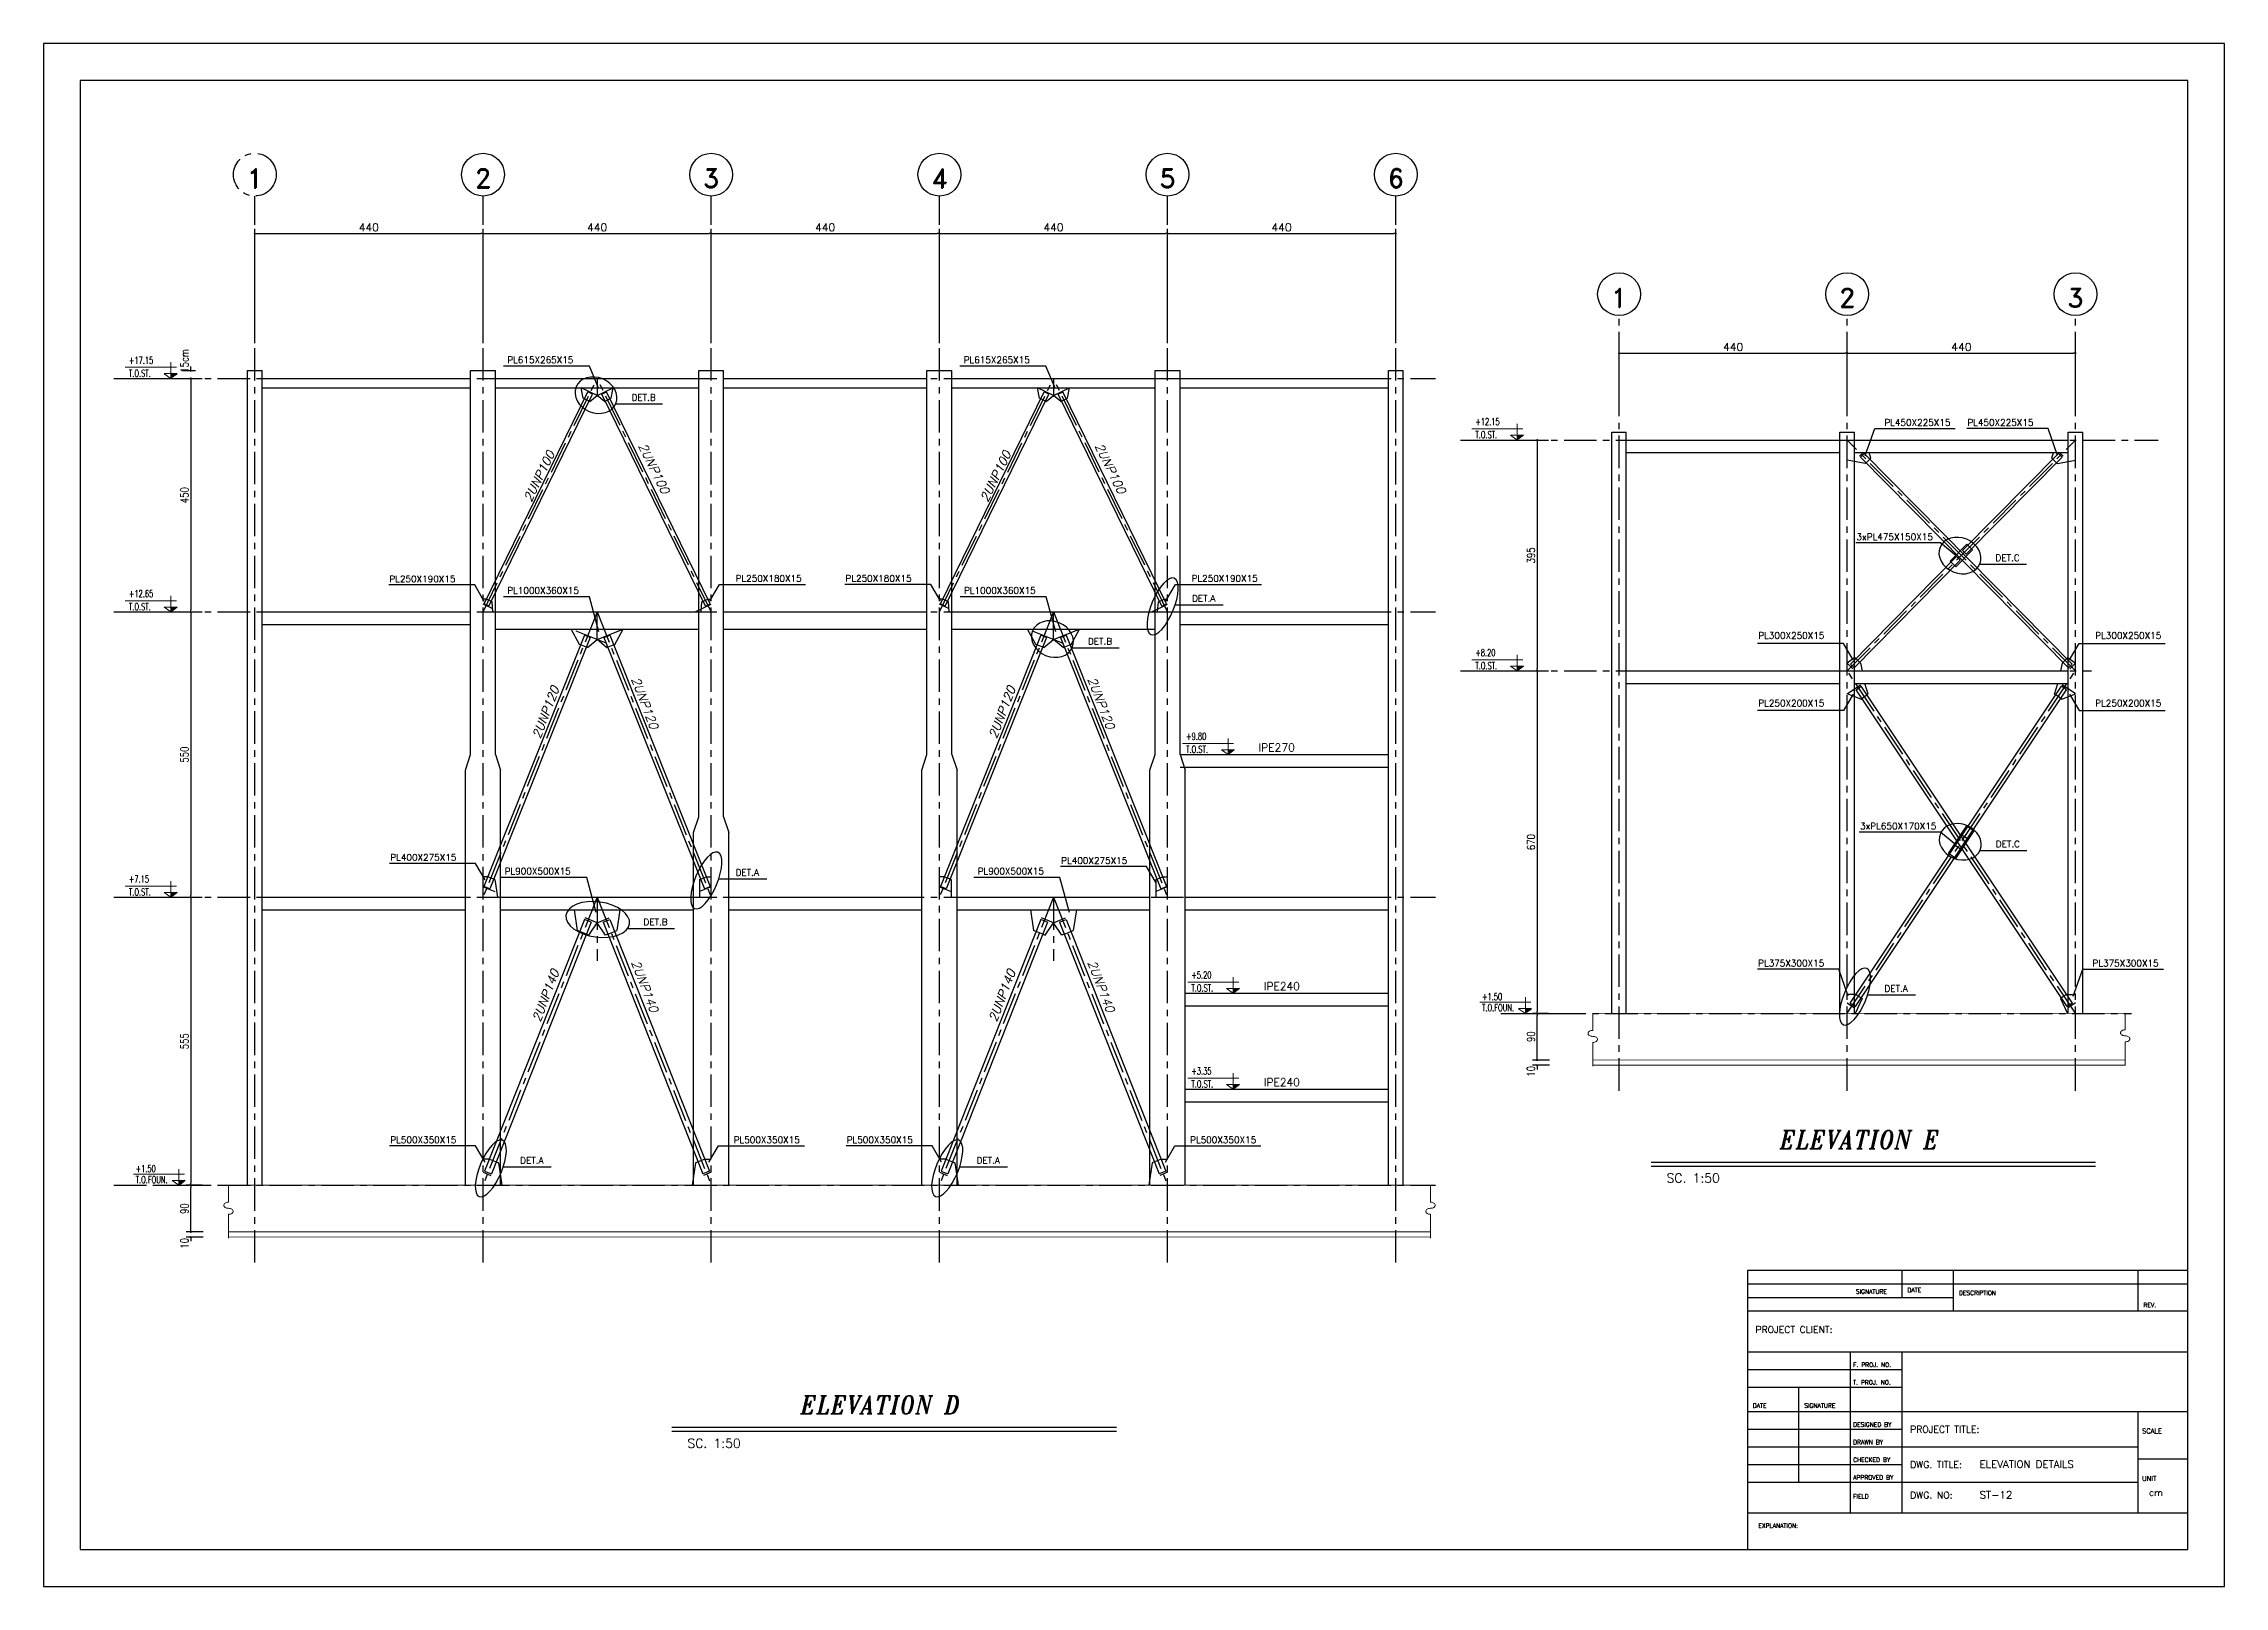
# Model space of a CAD drawing. Header units: inches. Extents: x 460503 to 460688, y 47570 to 48852.
# Drawn here: x 460506 to 460590.1, y 48078.9 to 48138.4 of the extents above; entities that cross this region are included whole.
import ezdxf
from ezdxf.enums import TextEntityAlignment as Align

# ---------------------------------------------------------------- set-up
doc = ezdxf.new("R2010")
doc.units = ezdxf.units.IN
doc.header["$MEASUREMENT"] = 0
for name, pattern in [('CENTER', [2, 1.25, -0.25, 0.25, -0.25]), ('DASHDOTX2', [2, 1, -0.5, 0, -0.5]), ('HIDDEN', [0.375, 0.25, -0.125])]:
    doc.linetypes.add(name, pattern=pattern)
for name, color, linetype in [('1', 1, 'Continuous'), ('2H', 2, 'HIDDEN'), ('2Y', 2, 'Continuous'), ('3', 3, 'HIDDEN'), ('3G', 3, 'Continuous'), ('4C', 4, 'Continuous'), ('6M', 6, 'Continuous'), ('Ax', 1, 'DASHDOTX2'), ('AXE', 1, 'CENTER'), ('D', 1, 'Continuous'), ('DIM', 8, 'Continuous'), ('E10', 3, 'Continuous'), ('lateral brace', 5, 'Continuous'), ('Layer4', 118, 'Continuous'), ('LEVEL', 3, 'HIDDEN'), ('TXT', 3, 'Continuous'), ('wall', 4, 'Continuous')]:
    doc.layers.add(name, color=color, linetype=linetype)
doc.layers.add('2', color=2, linetype='Continuous', lineweight=9)
doc.layers.add('TEXT', color=250, linetype='Continuous', lineweight=30)
doc.styles.add('E100', font='SIMPLEX.shx', dxfattribs={"width": 0.7})
doc.styles.add('ITALICT', font='italict')
doc.styles.add('ROMANC', font='TXT.shx')
doc.styles.add('ROMAND', font='ROMAND.shx')
doc.styles.add('ROMANS', font='ROMANS', dxfattribs={"width": 0.8})
doc.styles.add('ROMANT', font='romant')
doc.dimstyles.new('1-100', dxfattribs={"dimtxt": 0.3, "dimasz": 0.08, "dimexe": 0.18, "dimexo": 0.0625, "dimgap": 0.09, "dimtad": 1, "dimdec": 0, "dimlfac": 100, "dimdsep": 46, "dimtxsty": 'ROMANT', "dimblk": 'DOT', "dimcen": 0.09, "dimclrd": 1, "dimclre": 1, "dimclrt": 3, "dimadec": 0, "dimazin": 0, "dimtfac": 1, "dimtdec": 0, "dimtix": 1, "dimtofl": 0, "dimtmove": 2, "dimatfit": 3, "dimldrblk": 'DOT', "dimfxl": 1, "dimtolj": 1, "dimarcsym": 0})

msp = doc.modelspace()

# ---------------------------------------------------------------- texts
at = {"layer": '1', "style": 'ROMANS'}
for s, height, p in [('SIGNATURE', 0.167417309, (460575.93403606, 48090.19613482)), ('DATE', 0.167417309, (460577.92211661, 48090.24845273)), ('DESCRIPTION', 0.1674173092, (460579.91019716, 48090.14381692)), ('REV.', 0.167417309, (460587.0254328, 48089.67295573)), ('PROJECT CLIENT:', 0.2615895456, (460572.06251079, 48088.68165331)), ('T. PROJ. NO.', 0.1674173092, (460575.82940024, 48086.69083491)), ('F. PROJ. NO.', 0.1674173092, (460575.82940024, 48087.37096773)), ('DATE', 0.167417309, (460571.95787497, 48085.80143046)), ('SIGNATURE', 0.167417309, (460573.94595552, 48085.80143046)), ('DESIGNED BY', 0.1674173092, (460575.82940024, 48085.06897973)), ('PROJECT TITLE:', 0.2615895456, (460578.02675243, 48084.83733633)), ('DRAWN BY', 0.167417309, (460575.82940024, 48084.38884691)), ('SCALE', 0.188344473, (460586.97311489, 48084.80739019)), ('CHECKED BY', 0.167417309, (460575.82940024, 48083.70871409)), ('DWG. TITLE:', 0.2615895456, (460578.02675243, 48083.47707069)), ('APPROVED BY', 0.1674173092, (460575.82940024, 48083.02858128)), ('DWG. NO:', 0.261589546, (460578.02675243, 48082.29613055)), ('UNIT', 0.188344473, (460586.97311489, 48082.97626337)), ('cm', 0.261589546, (460587.23470443, 48082.40076637)), ('FIELD', 0.167417309, (460575.82940024, 48082.29613055)), ('EXPLANATION:', 0.1674173092, (460572.17270318, 48081.16739147))]:
    msp.add_text(s, height=height, dxfattribs=at).set_placement(p)
at = {"layer": '2Y', "style": 'ROMANC'}
for s, p in [('DET.B', (460528.72040001, 48124.61530396)), ('DET.C', (460581.31992317, 48118.43486445, 0.0074362)), ('DET.A', (460550.33258297, 48116.87053601, 0.00499999)), ('DET.B', (460546.32040036, 48115.21530396)), ('DET.C', (460581.33111071, 48107.40311692, 0.0074362)), ('DET.A', (460532.73258295, 48106.30784656, 0.00499999)), ('DET.B', (460529.18062383, 48104.39530396, -0.01545631)), ('DET.A', (460577.03505839, 48101.83191417, 0.01000049)), ('DET.A', (460524.42528633, 48095.20921893)), ('DET.A', (460542.02528635, 48095.20921893))]:
    msp.add_text(s, height=0.249999306, dxfattribs=at).set_placement(p)
at = {"layer": '3', "color": 3, "style": 'ROMAND'}
for s, p in [('1', (460514.19269014, 48133.18931159, 0.00000001)), ('2', (460522.99269014, 48133.18931159, 0.00000001)), ('3', (460531.79269012, 48133.18870749, 0.00000001)), ('4', (460540.59269014, 48133.18931159, 0.00000001)), ('5', (460549.39269014, 48133.18931159, 0.00000001)), ('6', (460558.19269014, 48133.18931159, 0.00000001)), ('1', (460566.80340433, 48128.58044444, 0.005)), ('2', (460575.60340433, 48128.58044444, 0.005)), ('3', (460584.40340433, 48128.58044444, 0.005))]:
    msp.add_text(s, height=0.7299072, dxfattribs=at).set_placement(p, align=Align.MIDDLE_CENTER)
at = {"layer": '3G'}
for s, height, style, p in [('PL615X265X15', 0.2499993062, 'ROMANC', (460523.92706704, 48126.06470646, -0.00743621)), ('PL615X265X15', 0.2499993062, 'ROMANC', (460541.52706706, 48126.06470646, -0.00743621)), ('PL450X225X15', 0.2499993062, 'ROMANC', (460580.23367111, 48123.64984549, 0.01467233)), ('3xPL475X150X15', 0.2499993062, 'ROMANC', (460575.95656844, 48119.24159664, -0.00018071)), ('PL250X190X15', 0.2499993062, 'ROMANC', (460519.37904216, 48117.6192984, 0.00044355)), ('PL250X180X15', 0.2499993062, 'ROMANC', (460532.73108068, 48117.64125904, 0.00064367)), ('PL250X180X15', 0.2499993062, 'ROMANC', (460536.96779124, 48117.64125904, 0.00064367)), ('PL250X190X15', 0.2499993062, 'ROMANC', (460550.31689141, 48117.64125904, 0.00064367)), ('PL1000X360X15', 0.2499993062, 'ROMANC', (460523.92706704, 48117.17633705, -0.01243619)), ('PL1000X360X15', 0.2499993062, 'ROMANC', (460541.54121034, 48117.17633705, -0.01243619)), ('PL300X250X15', 0.2499993062, 'ROMANC', (460572.17048998, 48115.43861266, 0.00576803)), ('PL300X250X15', 0.2499993062, 'ROMANC', (460585.16502306, 48115.43861266, 0.00576803)), ('PL250X200X15', 0.2499993062, 'ROMANC', (460572.17048998, 48112.83320831, 0.00576803)), ('PL250X200X15', 0.2499993062, 'ROMANC', (460585.16502306, 48112.83320831, 0.00576803)), ('3xPL650X170X15', 0.2499993062, 'ROMANC', (460576.09295209, 48108.09511792, -0.00018071)), ('PL400X275X15', 0.2499993062, 'ROMANC', (460519.41436076, 48106.88890981, 0.0092659)), ('PL400X275X15', 0.2499993062, 'ROMANC', (460545.28693512, 48106.76513749, 0.0092659)), ('PL900X500X15', 0.2499993062, 'ROMANC', (460523.82407159, 48106.35633705, -0.0278925)), ('PL900X500X15', 0.2499993062, 'ROMANC', (460542.06822282, 48106.35633705, -0.0278925)), ('PL375X300X15', 0.2499993062, 'ROMANC', (460572.1619664, 48102.81157968, 0.00499999)), ('PL500X350X15', 0.2499993062, 'ROMANC', (460519.41508945, 48096.00060308, -0.00474019)), ('PL500X350X15', 0.2499993062, 'ROMANC', (460532.65732863, 48096.00060308, -0.00474019)), ('PL500X350X15', 0.2499993062, 'ROMANC', (460537.01508947, 48096.00060308, -0.00474019)), ('PL500X350X15', 0.2499993062, 'ROMANC', (460550.25732865, 48096.00060308, -0.00474019)), ('SC. 1:50', 0.35, 'ROMANS', (460568.63390186, 48094.47659803, 0.00499999)), ('SC. 1:50', 0.35, 'ROMANS', (460530.87359422, 48084.2557262))]:
    msp.add_text(s, height=height, dxfattribs=dict(at, style=style)).set_placement(p)
for s, height, rotation, style, p in [('PL450X225X15', 0.2499993062, 359.9999999976, 'ROMANC', (460577.03297956, 48123.64984549, 0.01467233)), ('2UNP100', 0.337499063, 295.8895840236, 'ITALICT', (460528.97372105, 48122.88065035, -0.0074362)), ('2UNP100', 0.337499063, 295.8895840236, 'ITALICT', (460546.57372107, 48122.88065035, -0.0074362)), ('2UNP100', 0.337499063, 63.9088177949, 'ITALICT', (460524.84792131, 48120.68527835, -0.0074362)), ('2UNP100', 0.337499063, 63.9088177949, 'ITALICT', (460542.44792133, 48120.68527835, -0.0074362)), ('2UNP120', 0.337499063, 69.0984814935, 'ITALICT', (460525.19117969, 48111.56219943)), ('2UNP120', 0.337499063, 290.9015185055, 'ITALICT', (460528.70084519, 48113.88933949)), ('2UNP120', 0.337499063, 69.0984814935, 'ITALICT', (460542.7911797, 48111.56219943)), ('2UNP120', 0.337499063, 290.9015185055, 'ITALICT', (460546.3008452, 48113.88933949)), ('2UNP140', 0.337499063, 69.0984814935, 'ITALICT', (460525.19117967, 48100.64219943)), ('2UNP140', 0.337499063, 290.9015185055, 'ITALICT', (460528.70084517, 48102.96933949)), ('2UNP140', 0.337499063, 69.0984814935, 'ITALICT', (460542.79117969, 48100.64219943)), ('2UNP140', 0.337499063, 290.9015185055, 'ITALICT', (460546.30084519, 48102.96933949)), ('PL375X300X15', 0.2499993062, 359.9999999976, 'ROMANC', (460585.06030801, 48102.81158404, 0.01426567))]:
    msp.add_text(s, height=height, rotation=rotation, dxfattribs=dict(at, style=style)).set_placement(p)
at = {"layer": '4C', "style": 'ITALICT', "width": 0.9}
for s, p in [('ELEVATION E ', (460572.99691036, 48095.78071929, 0.00499999)), ('ELEVATION D ', (460535.23660273, 48085.55984746))]:
    msp.add_text(s, height=0.7, dxfattribs=at).set_placement(p)
at = {"layer": 'E10', "color": 3, "style": 'E100'}
for s, p in [('ELEVATION DETAILS', (460580.70460128, 48083.47707069)), ('ST-12', (460580.70460128, 48082.29613055))]:
    msp.add_text(s, height=0.28865, dxfattribs=at).set_placement(p)
at = {"layer": 'LEVEL', "style": 'ROMANS', "width": 0.7}
for s, p in [('+17.15', (460509.33483016, 48126.04252391, -0.00499999)), ('T.O.ST.  ', (460509.33483016, 48125.54127699, -0.00499999)), ('+12.15', (460561.25816024, 48123.66886934)), ('T.O.ST.  ', (460561.25816024, 48123.16762242)), ('+12.65', (460509.33483016, 48117.04252391, -0.00499999)), ('T.O.ST.  ', (460509.33483016, 48116.54127699, -0.00499999)), ('T.O.ST.  ', (460561.25816024, 48114.26762242)), ('+8.20', (460561.25816024, 48114.76886934)), ('T.O.ST.  ', (460550.10656485, 48111.04127699, -0.00999997)), ('+9.80', (460550.10656485, 48111.54252391, -0.00999997)), ('+7.15', (460509.33483016, 48106.04252391, -0.00499999)), ('T.O.ST.  ', (460509.33483016, 48105.54127699, -0.00499999)), ('T.O.ST.  ', (460550.30656485, 48101.84127699, -0.0098756)), ('+5.20', (460550.30656485, 48102.34252391, -0.0098756)), ('T.O.FOUN.', (460561.51825832, 48101.08061654)), ('+1.50', (460561.51825832, 48101.51017389)), ('+3.35', (460550.30656485, 48098.64252391, -0.0098756)), ('T.O.ST.  ', (460550.30656485, 48098.14127699, -0.0098756)), ('+1.50', (460509.59492824, 48094.88382847, -0.00499999)), ('T.O.FOUN.', (460509.59492824, 48094.45427111, -0.00499999))]:
    msp.add_text(s, height=0.27, dxfattribs=at).set_placement(p)
at = {"layer": 'TEXT', "color": 2, "style": 'ROMANT'}
for s, p in [('IPE270', (460552.89695644, 48111.09536831, -0.00512421)), ('IPE240', (460553.09695644, 48101.89536831, -0.00499983)), ('IPE240', (460553.09695644, 48098.19536831, -0.00499983))]:
    msp.add_text(s, height=0.302224371, rotation=0.0817054825, dxfattribs=at).set_placement(p)

# ---------------------------------------------------------------- blocks, each defined once
blk = doc.blocks.new('DOT')
at = {"layer": 'DIM', "color": 0, "linetype": 'ByBlock'}
blk.add_line((-0.5, 0), (-1, 0), dxfattribs=at)
at = {"layer": 'DIM', "color": 0, "linetype": 'ByBlock', "const_width": 0.5}
blk.add_lwpolyline([(-0.25, 0, 1), (0.25, 0, 1)], format="xyb", close=True, dxfattribs=at)
blk = doc.blocks.new('*D768')
at = {"layer": 'D', "color": 1, "lineweight": -2, "transparency": 16777216}
for p, q in [((460511.536, 48105.475), (460511.899, 48105.475)), ((460511.719, 48105.395), (460511.719, 48094.455)), ((460511.238, 48094.375), (460511.899, 48094.375))]:
    blk.add_line(p, q, dxfattribs=at)
at = {"layer": 'Defpoints', "color": 0, "transparency": 16777216}
for p in [(460511.474, 48105.475), (460511.175, 48094.375), (460511.719, 48094.375)]:
    blk.add_point(p, dxfattribs=at)
at = {"layer": 'D', "color": 1, "lineweight": -2, "transparency": 16777216, "xscale": 0.08, "yscale": 0.08, "zscale": 0.08}
for p, rotation in [((460511.719, 48105.475), 90), ((460511.719, 48094.375), 270)]:
    blk.add_blockref('DOT', p, dxfattribs=dict(at, rotation=rotation))
at = {"layer": 'D', "color": 2, "transparency": 16777216, "insert": (460511.479, 48099.925), "char_height": 0.3, "attachment_point": 5, "rotation": 90, "style": 'ROMANS'}
blk.add_mtext('\\A1;555', dxfattribs=at)
blk = doc.blocks.new('_Dot')
at = {"layer": 'DIM', "color": 0, "lineweight": -2}
blk.add_line((-0.5, 0), (-1, 0), dxfattribs=at)
at = {"layer": 'DIM', "color": 0, "const_width": 0.5}
blk.add_lwpolyline([(-0.25, 0, 1), (0.25, 0, 1)], format="xyb", close=True, dxfattribs=at)
blk = doc.blocks.new('*D758')
at = {"layer": 'D', "color": 1, "lineweight": -2, "transparency": 16777216}
for p, q in [((460512.162, 48094.375), (460511.539, 48094.375)), ((460511.719, 48092.655), (460511.719, 48094.295)), ((460512.196, 48092.575), (460511.539, 48092.575))]:
    blk.add_line(p, q, dxfattribs=at)
at = {"layer": 'Defpoints', "color": 0, "transparency": 16777216}
for p in [(460511.719, 48094.375), (460512.224, 48094.375), (460512.258, 48092.575)]:
    blk.add_point(p, dxfattribs=at)
at = {"layer": 'D', "color": 1, "lineweight": -2, "transparency": 16777216, "xscale": 0.08, "yscale": 0.08, "zscale": 0.08}
for p, rotation in [((460511.719, 48094.375), 90), ((460511.719, 48092.575), 270)]:
    blk.add_blockref('DOT', p, dxfattribs=dict(at, rotation=rotation))
at = {"layer": 'D', "color": 2, "transparency": 16777216, "insert": (460511.479, 48093.475), "char_height": 0.3, "attachment_point": 5, "rotation": 90, "style": 'ROMANS'}
blk.add_mtext('\\A1;90', dxfattribs=at)
blk = doc.blocks.new('*D759')
at = {"layer": 'D', "color": 1, "lineweight": -2, "transparency": 16777216}
for p, q in [((460511.719, 48092.655), (460511.719, 48092.735)), ((460512.196, 48092.575), (460511.539, 48092.575)), ((460512.196, 48092.375), (460511.539, 48092.375)), ((460511.719, 48092.295), (460511.719, 48092.215))]:
    blk.add_line(p, q, dxfattribs=at)
at = {"layer": 'Defpoints', "color": 0, "transparency": 16777216}
for p in [(460511.719, 48092.375), (460512.258, 48092.575), (460512.258, 48092.375)]:
    blk.add_point(p, dxfattribs=at)
at = {"layer": 'D', "color": 1, "lineweight": -2, "transparency": 16777216, "xscale": 0.08, "yscale": 0.08, "zscale": 0.08}
for p, rotation in [((460511.719, 48092.575), 270), ((460511.719, 48092.375), 90)]:
    blk.add_blockref('DOT', p, dxfattribs=dict(at, rotation=rotation))
at = {"layer": 'D', "color": 2, "transparency": 16777216, "insert": (460511.477, 48092.138), "char_height": 0.3, "attachment_point": 5, "rotation": 90, "style": 'ROMANS'}
blk.add_mtext('\\A1;10', dxfattribs=at)
blk = doc.blocks.new('*D760')
at = {"layer": 'D', "color": 1, "lineweight": -2, "transparency": 16777216}
for p, q in [((460511.417, 48125.775), (460511.899, 48125.775)), ((460511.417, 48125.475), (460511.899, 48125.475)), ((460511.719, 48125.855), (460511.719, 48125.935)), ((460511.719, 48125.395), (460511.719, 48125.315))]:
    blk.add_line(p, q, dxfattribs=at)
at = {"layer": 'Defpoints', "color": 0, "transparency": 16777216}
for p in [(460511.354, 48125.775), (460511.354, 48125.475), (460511.719, 48125.475)]:
    blk.add_point(p, dxfattribs=at)
at = {"layer": 'D', "color": 1, "lineweight": -2, "transparency": 16777216, "xscale": 0.08, "yscale": 0.08, "zscale": 0.08}
for p, rotation in [((460511.719, 48125.775), 270), ((460511.719, 48125.475), 90)]:
    blk.add_blockref('DOT', p, dxfattribs=dict(at, rotation=rotation))
at = {"layer": 'D', "color": 2, "transparency": 16777216, "insert": (460511.479, 48126.149), "char_height": 0.3, "attachment_point": 5, "rotation": 90, "style": 'ROMANS'}
blk.add_mtext('\\A1;15cm', dxfattribs=at)
blk = doc.blocks.new('*D761')
at = {"layer": 'D', "color": 1, "lineweight": -2, "transparency": 16777216}
for p, q in [((460511.396, 48116.475), (460511.899, 48116.475)), ((460511.719, 48116.395), (460511.719, 48105.555)), ((460511.238, 48105.475), (460511.899, 48105.475))]:
    blk.add_line(p, q, dxfattribs=at)
at = {"layer": 'Defpoints', "color": 0, "transparency": 16777216}
for p in [(460511.334, 48116.475), (460511.175, 48105.475), (460511.719, 48105.475)]:
    blk.add_point(p, dxfattribs=at)
at = {"layer": 'D', "color": 1, "lineweight": -2, "transparency": 16777216, "xscale": 0.08, "yscale": 0.08, "zscale": 0.08}
for p, rotation in [((460511.719, 48116.475), 90), ((460511.719, 48105.475), 270)]:
    blk.add_blockref('DOT', p, dxfattribs=dict(at, rotation=rotation))
at = {"layer": 'D', "color": 2, "transparency": 16777216, "insert": (460511.479, 48110.975), "char_height": 0.3, "attachment_point": 5, "rotation": 90, "style": 'ROMANS'}
blk.add_mtext('\\A1;550', dxfattribs=at)
blk = doc.blocks.new('*D762')
at = {"layer": 'D', "color": 1, "lineweight": -2, "transparency": 16777216}
for p, q in [((460511.536, 48125.475), (460511.899, 48125.475)), ((460511.719, 48125.395), (460511.719, 48116.555)), ((460511.238, 48116.475), (460511.899, 48116.475))]:
    blk.add_line(p, q, dxfattribs=at)
at = {"layer": 'Defpoints', "color": 0, "transparency": 16777216}
for p in [(460511.474, 48125.475), (460511.175, 48116.475), (460511.719, 48116.475)]:
    blk.add_point(p, dxfattribs=at)
at = {"layer": 'D', "color": 1, "lineweight": -2, "transparency": 16777216, "xscale": 0.08, "yscale": 0.08, "zscale": 0.08}
for p, rotation in [((460511.719, 48125.475), 90), ((460511.719, 48116.475), 270)]:
    blk.add_blockref('DOT', p, dxfattribs=dict(at, rotation=rotation))
at = {"layer": 'D', "color": 2, "transparency": 16777216, "insert": (460511.479, 48120.975), "char_height": 0.3, "attachment_point": 5, "rotation": 90, "style": 'ROMANS'}
blk.add_mtext('\\A1;450', dxfattribs=at)
blk = doc.blocks.new('*D763')
at = {"layer": 'Defpoints', "color": 0, "transparency": 16777216}
for p in [(460522.99, 48131.056), (460514.19, 48126.777), (460522.99, 48126.777)]:
    blk.add_point(p, dxfattribs=at)
at = {"layer": 'wall', "color": 1, "lineweight": -2, "transparency": 16777216}
for p, q in [((460514.19, 48126.84), (460514.19, 48131.236)), ((460514.27, 48131.056), (460522.91, 48131.056)), ((460522.99, 48126.84), (460522.99, 48131.236))]:
    blk.add_line(p, q, dxfattribs=at)
at = {"layer": 'wall', "color": 1, "lineweight": -2, "transparency": 16777216, "xscale": 0.08, "yscale": 0.08, "zscale": 0.08, "rotation": 180}
blk.add_blockref('DOT', (460514.19, 48131.056), dxfattribs=at)
at = {"layer": 'wall', "color": 1, "lineweight": -2, "transparency": 16777216, "xscale": 0.08, "yscale": 0.08, "zscale": 0.08}
blk.add_blockref('DOT', (460522.99, 48131.056), dxfattribs=at)
at = {"layer": 'wall', "color": 3, "transparency": 16777216, "insert": (460518.59, 48131.296), "char_height": 0.3, "attachment_point": 5, "style": 'ROMANT'}
blk.add_mtext('\\A1;440', dxfattribs=at)
blk = doc.blocks.new('*D764')
at = {"layer": 'Defpoints', "color": 0, "transparency": 16777216}
for p in [(460531.79, 48131.056), (460522.99, 48126.777), (460531.79, 48126.777)]:
    blk.add_point(p, dxfattribs=at)
at = {"layer": 'wall', "color": 1, "lineweight": -2, "transparency": 16777216}
for p, q in [((460522.99, 48126.84), (460522.99, 48131.236)), ((460523.07, 48131.056), (460531.71, 48131.056)), ((460531.79, 48126.84), (460531.79, 48131.236))]:
    blk.add_line(p, q, dxfattribs=at)
at = {"layer": 'wall', "color": 1, "lineweight": -2, "transparency": 16777216, "xscale": 0.08, "yscale": 0.08, "zscale": 0.08, "rotation": 180}
blk.add_blockref('DOT', (460522.99, 48131.056), dxfattribs=at)
at = {"layer": 'wall', "color": 1, "lineweight": -2, "transparency": 16777216, "xscale": 0.08, "yscale": 0.08, "zscale": 0.08}
blk.add_blockref('DOT', (460531.79, 48131.056), dxfattribs=at)
at = {"layer": 'wall', "color": 3, "transparency": 16777216, "insert": (460527.39, 48131.296), "char_height": 0.3, "attachment_point": 5, "style": 'ROMANT'}
blk.add_mtext('\\A1;440', dxfattribs=at)
blk = doc.blocks.new('*D765')
at = {"layer": 'Defpoints', "color": 0, "transparency": 16777216}
for p in [(460540.59, 48131.056), (460531.79, 48126.777), (460540.59, 48126.777)]:
    blk.add_point(p, dxfattribs=at)
at = {"layer": 'wall', "color": 1, "lineweight": -2, "transparency": 16777216}
for p, q in [((460531.79, 48126.84), (460531.79, 48131.236)), ((460531.87, 48131.056), (460540.51, 48131.056)), ((460540.59, 48126.84), (460540.59, 48131.236))]:
    blk.add_line(p, q, dxfattribs=at)
at = {"layer": 'wall', "color": 1, "lineweight": -2, "transparency": 16777216, "xscale": 0.08, "yscale": 0.08, "zscale": 0.08, "rotation": 180}
blk.add_blockref('DOT', (460531.79, 48131.056), dxfattribs=at)
at = {"layer": 'wall', "color": 1, "lineweight": -2, "transparency": 16777216, "xscale": 0.08, "yscale": 0.08, "zscale": 0.08}
blk.add_blockref('DOT', (460540.59, 48131.056), dxfattribs=at)
at = {"layer": 'wall', "color": 3, "transparency": 16777216, "insert": (460536.19, 48131.296), "char_height": 0.3, "attachment_point": 5, "style": 'ROMANT'}
blk.add_mtext('\\A1;440', dxfattribs=at)
blk = doc.blocks.new('*D766')
at = {"layer": 'Defpoints', "color": 0, "transparency": 16777216}
for p in [(460549.39, 48131.056), (460540.59, 48126.777), (460549.39, 48126.777)]:
    blk.add_point(p, dxfattribs=at)
at = {"layer": 'wall', "color": 1, "lineweight": -2, "transparency": 16777216}
for p, q in [((460540.59, 48126.84), (460540.59, 48131.236)), ((460540.67, 48131.056), (460549.31, 48131.056)), ((460549.39, 48126.84), (460549.39, 48131.236))]:
    blk.add_line(p, q, dxfattribs=at)
at = {"layer": 'wall', "color": 1, "lineweight": -2, "transparency": 16777216, "xscale": 0.08, "yscale": 0.08, "zscale": 0.08, "rotation": 180}
blk.add_blockref('DOT', (460540.59, 48131.056), dxfattribs=at)
at = {"layer": 'wall', "color": 1, "lineweight": -2, "transparency": 16777216, "xscale": 0.08, "yscale": 0.08, "zscale": 0.08}
blk.add_blockref('DOT', (460549.39, 48131.056), dxfattribs=at)
at = {"layer": 'wall', "color": 3, "transparency": 16777216, "insert": (460544.99, 48131.296), "char_height": 0.3, "attachment_point": 5, "style": 'ROMANT'}
blk.add_mtext('\\A1;440', dxfattribs=at)
blk = doc.blocks.new('*D767')
at = {"layer": 'Defpoints', "color": 0, "transparency": 16777216}
for p in [(460558.19, 48131.056), (460549.39, 48126.777), (460558.19, 48126.777)]:
    blk.add_point(p, dxfattribs=at)
at = {"layer": 'wall', "color": 1, "lineweight": -2, "transparency": 16777216}
for p, q in [((460549.39, 48126.84), (460549.39, 48131.236)), ((460549.47, 48131.056), (460558.11, 48131.056)), ((460558.19, 48126.84), (460558.19, 48131.236))]:
    blk.add_line(p, q, dxfattribs=at)
at = {"layer": 'wall', "color": 1, "lineweight": -2, "transparency": 16777216, "xscale": 0.08, "yscale": 0.08, "zscale": 0.08, "rotation": 180}
blk.add_blockref('DOT', (460549.39, 48131.056), dxfattribs=at)
at = {"layer": 'wall', "color": 1, "lineweight": -2, "transparency": 16777216, "xscale": 0.08, "yscale": 0.08, "zscale": 0.08}
blk.add_blockref('DOT', (460558.19, 48131.056), dxfattribs=at)
at = {"layer": 'wall', "color": 3, "transparency": 16777216, "insert": (460553.79, 48131.296), "char_height": 0.3, "attachment_point": 5, "style": 'ROMANT'}
blk.add_mtext('\\A1;440', dxfattribs=at)
blk = doc.blocks.new('ss')
at = {"layer": '2'}
for p, q in [((0, 0.137), (0, 0.514)), ((0, -0.137), (0, -0.674))]:
    blk.add_line(p, q, dxfattribs=at)
for points in [[(0, 0, -0.064661), (-0.043, 0.006, -0.077521), (-0.076, 0.02, -0.107173), (-0.1, 0.044, -0.145), (-0.107, 0.069, -0.145), (-0.1, 0.093, -0.107173), (-0.076, 0.117, -0.077521), (-0.043, 0.131, -0.064661), (0, 0.137, -0.064661)], [(0, -0.137, 0.064661), (0.043, -0.131, 0.077521), (0.076, -0.117, 0.107173), (0.1, -0.093, 0.145), (0.107, -0.069, 0.145), (0.1, -0.044, 0.107173), (0.076, -0.02, 0.077521), (0.043, -0.006, 0.064661), (0, 0, 0.064661)]]:
    blk.add_lwpolyline(points, format="xyb", dxfattribs=at)
blk = doc.blocks.new('*D861')
at = {"layer": 'D', "color": 1, "lineweight": -2, "transparency": 16777216}
for p, q in [((460564.085, 48101.001), (460563.463, 48101.001)), ((460563.643, 48099.281), (460563.643, 48100.921)), ((460564.119, 48099.201), (460563.463, 48099.201))]:
    blk.add_line(p, q, dxfattribs=at)
at = {"layer": 'Defpoints', "color": 0, "transparency": 16777216}
for p in [(460563.643, 48101.001), (460564.147, 48101.001), (460564.182, 48099.201)]:
    blk.add_point(p, dxfattribs=at)
at = {"layer": 'D', "color": 1, "lineweight": -2, "transparency": 16777216, "xscale": 0.08, "yscale": 0.08, "zscale": 0.08}
for p, rotation in [((460563.643, 48101.001), 90), ((460563.643, 48099.201), 270)]:
    blk.add_blockref('DOT', p, dxfattribs=dict(at, rotation=rotation))
at = {"layer": 'D', "color": 2, "transparency": 16777216, "insert": (460563.403, 48100.101), "char_height": 0.3, "attachment_point": 5, "rotation": 90, "style": 'ROMANS'}
blk.add_mtext('\\A1;90', dxfattribs=at)
blk = doc.blocks.new('*D862')
at = {"layer": 'D', "color": 1, "lineweight": -2, "transparency": 16777216}
for p, q in [((460563.643, 48099.281), (460563.643, 48099.361)), ((460564.119, 48099.201), (460563.463, 48099.201)), ((460564.119, 48099.001), (460563.463, 48099.001)), ((460563.643, 48098.921), (460563.643, 48098.841))]:
    blk.add_line(p, q, dxfattribs=at)
at = {"layer": 'Defpoints', "color": 0, "transparency": 16777216}
for p in [(460563.643, 48099.001), (460564.182, 48099.201), (460564.182, 48099.001)]:
    blk.add_point(p, dxfattribs=at)
at = {"layer": 'D', "color": 1, "lineweight": -2, "transparency": 16777216, "xscale": 0.08, "yscale": 0.08, "zscale": 0.08}
for p, rotation in [((460563.643, 48099.201), 270), ((460563.643, 48099.001), 90)]:
    blk.add_blockref('DOT', p, dxfattribs=dict(at, rotation=rotation))
at = {"layer": 'D', "color": 2, "transparency": 16777216, "insert": (460563.4, 48098.764), "char_height": 0.3, "attachment_point": 5, "rotation": 90, "style": 'ROMANS'}
blk.add_mtext('\\A1;10', dxfattribs=at)
blk = doc.blocks.new('*D863')
at = {"layer": 'Defpoints', "color": 0, "transparency": 16777216}
for p in [(460575.601, 48126.447), (460566.801, 48124.404), (460575.601, 48124.404)]:
    blk.add_point(p, dxfattribs=at)
at = {"layer": 'wall', "color": 1, "lineweight": -2, "transparency": 16777216}
for p, q in [((460566.801, 48124.466), (460566.801, 48126.627)), ((460566.881, 48126.447), (460575.521, 48126.447)), ((460575.601, 48124.466), (460575.601, 48126.627))]:
    blk.add_line(p, q, dxfattribs=at)
at = {"layer": 'wall', "color": 1, "lineweight": -2, "transparency": 16777216, "xscale": 0.08, "yscale": 0.08, "zscale": 0.08, "rotation": 180}
blk.add_blockref('DOT', (460566.801, 48126.447), dxfattribs=at)
at = {"layer": 'wall', "color": 1, "lineweight": -2, "transparency": 16777216, "xscale": 0.08, "yscale": 0.08, "zscale": 0.08}
blk.add_blockref('DOT', (460575.601, 48126.447), dxfattribs=at)
at = {"layer": 'wall', "color": 3, "transparency": 16777216, "insert": (460571.201, 48126.687), "char_height": 0.3, "attachment_point": 5, "style": 'ROMANT'}
blk.add_mtext('\\A1;440', dxfattribs=at)
blk = doc.blocks.new('*D864')
at = {"layer": 'Defpoints', "color": 0, "transparency": 16777216}
for p in [(460584.401, 48126.447), (460575.601, 48124.404), (460584.401, 48124.404)]:
    blk.add_point(p, dxfattribs=at)
at = {"layer": 'wall', "color": 1, "lineweight": -2, "transparency": 16777216}
for p, q in [((460575.601, 48124.466), (460575.601, 48126.627)), ((460575.681, 48126.447), (460584.321, 48126.447)), ((460584.401, 48124.466), (460584.401, 48126.627))]:
    blk.add_line(p, q, dxfattribs=at)
at = {"layer": 'wall', "color": 1, "lineweight": -2, "transparency": 16777216, "xscale": 0.08, "yscale": 0.08, "zscale": 0.08, "rotation": 180}
blk.add_blockref('DOT', (460575.601, 48126.447), dxfattribs=at)
at = {"layer": 'wall', "color": 1, "lineweight": -2, "transparency": 16777216, "xscale": 0.08, "yscale": 0.08, "zscale": 0.08}
blk.add_blockref('DOT', (460584.401, 48126.447), dxfattribs=at)
at = {"layer": 'wall', "color": 3, "transparency": 16777216, "insert": (460580.001, 48126.687), "char_height": 0.3, "attachment_point": 5, "style": 'ROMANT'}
blk.add_mtext('\\A1;440', dxfattribs=at)
blk = doc.blocks.new('*D865')
at = {"layer": 'D', "color": 1, "lineweight": -2, "transparency": 16777216}
for p, q in [((460563.459, 48114.201), (460563.823, 48114.201)), ((460563.643, 48114.121), (460563.643, 48101.081)), ((460563.161, 48101.001), (460563.823, 48101.001))]:
    blk.add_line(p, q, dxfattribs=at)
at = {"layer": 'Defpoints', "color": 0, "transparency": 16777216}
for p in [(460563.397, 48114.201), (460563.099, 48101.001), (460563.643, 48101.001)]:
    blk.add_point(p, dxfattribs=at)
at = {"layer": 'D', "color": 1, "lineweight": -2, "transparency": 16777216, "xscale": 0.08, "yscale": 0.08, "zscale": 0.08}
for p, rotation in [((460563.643, 48114.201), 90), ((460563.643, 48101.001), 270)]:
    blk.add_blockref('DOT', p, dxfattribs=dict(at, rotation=rotation))
at = {"layer": 'D', "color": 2, "transparency": 16777216, "insert": (460563.403, 48107.601), "char_height": 0.3, "attachment_point": 5, "rotation": 90, "style": 'ROMANS'}
blk.add_mtext('\\A1;670', dxfattribs=at)
blk = doc.blocks.new('*D866')
at = {"layer": 'D', "color": 1, "lineweight": -2, "transparency": 16777216}
for p, q in [((460563.319, 48123.101), (460563.823, 48123.101)), ((460563.643, 48123.021), (460563.643, 48114.281)), ((460563.161, 48114.201), (460563.823, 48114.201))]:
    blk.add_line(p, q, dxfattribs=at)
at = {"layer": 'Defpoints', "color": 0, "transparency": 16777216}
for p in [(460563.257, 48123.101), (460563.099, 48114.201), (460563.643, 48114.201)]:
    blk.add_point(p, dxfattribs=at)
at = {"layer": 'D', "color": 1, "lineweight": -2, "transparency": 16777216, "xscale": 0.08, "yscale": 0.08, "zscale": 0.08}
for p, rotation in [((460563.643, 48123.101), 90), ((460563.643, 48114.201), 270)]:
    blk.add_blockref('DOT', p, dxfattribs=dict(at, rotation=rotation))
at = {"layer": 'D', "color": 2, "transparency": 16777216, "insert": (460563.403, 48118.651), "char_height": 0.3, "attachment_point": 5, "rotation": 90, "style": 'ROMANS'}
blk.add_mtext('\\A1;395', dxfattribs=at)

# ---------------------------------------------------------------- dimensions: what is measured, and where the dimension line sits
at = {"layer": 'D'}
for base, p1, p2, text, picture, middle in [((460511.719445, 48125.47477587, -0.00499999), (460511.35408268, 48125.77477587, -0.00499999), (460511.35408268, 48125.47477587, -0.00499999), '15cm', '*D760', (460511.71944499, 48126.14911092, -0.00499999)), ((460563.64277507, 48099.0011213), (460564.18176528, 48099.2011213), (460564.18176528, 48099.0011213), '10', '*D862', (460563.64045512, 48098.76395922)), ((460511.71944499, 48092.37477587, -0.00499999), (460512.2584352, 48092.57477587, -0.00499999), (460512.2584352, 48092.37477587, -0.00499999), '10', '*D759', (460511.71712504, 48092.13761379, -0.00499999))]:
    dim = msp.add_linear_dim(base=base, p1=p1, p2=p2, angle=270, text=text, dimstyle='1-100', override={"dimtxsty": 'ROMANS', "dimclrt": 2, "dimtmove": 1}, dxfattribs=at)
    dim.commit()
    dim.dimension.update_dxf_attribs({"geometry": picture, "text_midpoint": middle, "dimtype": 160})
for base, p1, p2, text, picture, middle in [((460511.719445, 48116.47477587, -0.00499999), (460511.47352858, 48125.47477587, -0.00499999), (460511.17534862, 48116.47477587, -0.00499999), '450', '*D762', (460511.479445, 48120.97477587, -0.00499999)), ((460563.64277508, 48114.20112129), (460563.25691998, 48123.10112129), (460563.09867869, 48114.20112129), '395', '*D866', (460563.40277508, 48118.65112129)), ((460511.719445, 48105.47477587, -0.00499999), (460511.3335899, 48116.47477587, -0.00499999), (460511.17534862, 48105.47477587, -0.00499999), '550', '*D761', (460511.479445, 48110.97477587, -0.00499999)), ((460563.64277508, 48101.00112129), (460563.39685866, 48114.20112129), (460563.09867869, 48101.00112129), '670', '*D865', (460563.40277508, 48107.60112129)), ((460511.719445, 48094.37477587, -0.00499999), (460511.47352858, 48105.47477587, -0.00499999), (460511.17534862, 48094.37477587, -0.00499999), '555', '*D768', (460511.479445, 48099.92477587, -0.00499999)), ((460563.64277508, 48101.00112129), (460564.18176528, 48099.2011213), (460564.14743435, 48101.00112129), '90', '*D861', (460563.40277508, 48100.1011213)), ((460511.719445, 48094.37477587, -0.00499999), (460512.2584352, 48092.57477587, -0.00499999), (460512.22410427, 48094.37477587, -0.00499999), '90', '*D758', (460511.479445, 48093.47477587, -0.00499999))]:
    dim = msp.add_linear_dim(base=base, p1=p1, p2=p2, angle=90, text=text, dimstyle='1-100', override={"dimtxsty": 'ROMANS', "dimclrt": 2, "dimtmove": 1}, dxfattribs=at)
    dim.commit()
    dim.dimension.update_dxf_attribs({"geometry": picture, "text_midpoint": middle})
at = {"layer": 'wall'}
for base, p1, p2, picture, middle in [((460522.99037196, 48131.05577351), (460514.19037196, 48126.7774658), (460522.99037196, 48126.7774658), '*D763', (460518.59037196, 48131.29577351)), ((460531.79037196, 48131.05580758), (460522.99037196, 48126.7774658), (460531.79037196, 48126.7774658), '*D764', (460527.39037196, 48131.29580758)), ((460540.59037194, 48131.05580758), (460531.79037194, 48126.7774658), (460540.59037194, 48126.7774658), '*D765', (460536.19037194, 48131.29580758)), ((460549.39037196, 48131.05580758), (460540.59037196, 48126.7774658), (460549.39037196, 48126.7774658), '*D766', (460544.99037196, 48131.29580758)), ((460558.19037196, 48131.05580758), (460549.39037196, 48126.7774658), (460558.19037196, 48126.7774658), '*D767', (460553.79037196, 48131.29580758)), ((460575.60108615, 48126.44690637, 0.00499999), (460566.80108615, 48124.40381123, 0.00499999), (460575.60108615, 48124.40381123, 0.00499999), '*D863', (460571.20108615, 48126.68690637, 0.00499999)), ((460584.40108615, 48126.44690637, 0.00499999), (460575.60108615, 48124.40381123, 0.00499999), (460584.40108615, 48124.40381123, 0.00499999), '*D864', (460580.00108615, 48126.68690637, 0.00499999))]:
    dim = msp.add_linear_dim(base=base, p1=p1, p2=p2, text='440', dimstyle='1-100', dxfattribs=at)
    dim.commit()
    dim.dimension.update_dxf_attribs({"geometry": picture, "text_midpoint": middle})

# ---------------------------------------------------------------- linework, layer by layer
at = {"layer": '1'}
for p, q in [((460571.74860333, 48091.08553928), (460571.74860333, 48080.33042177)), ((460571.74860333, 48091.08553928), (460571.74860333, 48081.74300532)), ((460588.72955203, 48091.08553928), (460571.74860333, 48091.08553928)), ((460577.71284497, 48090.0391811), (460577.71284497, 48091.08553928)), ((460579.70092552, 48089.51600201), (460579.70092552, 48091.08553928)), ((460586.81616116, 48089.51600201), (460586.81616116, 48091.08553928)), ((460588.72955203, 48090.56236019), (460571.74860333, 48090.56236019)), ((460579.70092552, 48090.0391811), (460571.74860333, 48090.0391811)), ((460588.72955203, 48089.51600201), (460571.74860333, 48089.51600201)), ((460588.72955203, 48087.94646473), (460571.74860333, 48087.94646473)), ((460575.72476443, 48081.74300532), (460575.72476443, 48087.94646473)), ((460577.71284497, 48081.74300532), (460577.71284497, 48087.94646473)), ((460577.71284497, 48087.26633191), (460571.74860333, 48087.26633191)), ((460577.71284497, 48086.5861991), (460571.74860333, 48086.5861991)), ((460573.73668388, 48082.92394546), (460573.73668388, 48086.5861991)), ((460577.71284497, 48085.64447673), (460571.74860333, 48085.64447673)), ((460588.72955203, 48085.64447673), (460577.71284497, 48085.64447673)), ((460586.81616116, 48081.74300532), (460586.81616116, 48085.64447673)), ((460577.71284497, 48084.96434391), (460571.74860333, 48084.96434391)), ((460586.81616116, 48084.28421109), (460571.74860333, 48084.28421109)), ((460577.71284497, 48083.60407828), (460571.74860333, 48083.60407828)), ((460588.72955203, 48083.81334991), (460586.81616116, 48083.81334991)), ((460577.71284497, 48082.92394546), (460571.74860333, 48082.92394546)), ((460586.81616116, 48082.92394546), (460577.71284497, 48082.92394546)), ((460571.74860333, 48081.74300532), (460588.72955203, 48081.74300532))]:
    msp.add_line(p, q, dxfattribs=at)
msp.add_lwpolyline([(460507.46120186, 48080.33042177), (460588.72955203, 48080.33042177), (460588.72955203, 48136.9634184), (460507.46120186, 48136.9634184)], close=True, dxfattribs=at)
at = {"layer": '2'}
for p, q in [((460511.165685, 48125.90288978, -0.00499999), (460509.19403194, 48125.90288978, -0.00499999)), ((460510.95283901, 48125.47477587, -0.00499999), (460510.69279415, 48125.65493872, -0.00499999)), ((460510.69286074, 48125.65964956, -0.00499999), (460511.19294702, 48125.65964956, -0.00499999)), ((460510.95283901, 48125.47477587, -0.00499999), (460510.95283901, 48126.09920653, -0.00499999)), ((460562.87616909, 48123.10112129), (460562.87616909, 48123.72555196)), ((460563.08901508, 48123.52923521), (460561.11736202, 48123.52923521)), ((460562.87616909, 48123.10112129), (460562.61612423, 48123.28128415)), ((460562.61619082, 48123.28599499), (460563.1162771, 48123.28599499)), ((460510.95283901, 48116.47477587, -0.00499999), (460510.95283901, 48117.09920653, -0.00499999)), ((460511.165685, 48116.90288978, -0.00499999), (460509.19403194, 48116.90288978, -0.00499999)), ((460510.95283901, 48116.47477587, -0.00499999), (460510.69279415, 48116.65493872, -0.00499999)), ((460510.69286074, 48116.65964956, -0.00499999), (460511.19294702, 48116.65964956, -0.00499999)), ((460563.08901508, 48114.62923521), (460561.11736202, 48114.62923521)), ((460562.87616909, 48114.20112129), (460562.87616909, 48114.82555196)), ((460562.87616909, 48114.20112129), (460562.61612423, 48114.38128415)), ((460562.61619082, 48114.38599499), (460563.1162771, 48114.38599499)), ((460551.9374197, 48111.40288978, -0.00999997), (460549.96576663, 48111.40288978, -0.00999997)), ((460551.7245737, 48110.97477587, -0.00999997), (460551.46452884, 48111.15493872, -0.00999997)), ((460551.46459543, 48111.15964956, -0.00999997), (460551.96468171, 48111.15964956, -0.00999997)), ((460551.7245737, 48110.97477587, -0.00999997), (460551.7245737, 48111.59920653, -0.00999997)), ((460510.95283901, 48105.47477587, -0.00499999), (460510.95283901, 48106.09920653, -0.00499999)), ((460511.165685, 48105.90288978, -0.00499999), (460509.19403194, 48105.90288978, -0.00499999)), ((460510.95283901, 48105.47477587, -0.00499999), (460510.69279415, 48105.65493872, -0.00499999)), ((460510.69286074, 48105.65964956, -0.00499999), (460511.19294702, 48105.65964956, -0.00499999)), ((460552.1374197, 48102.20288978, -0.0098756), (460550.16576663, 48102.20288978, -0.0098756)), ((460551.9245737, 48101.77477587, -0.0098756), (460551.66452884, 48101.95493872, -0.0098756)), ((460551.66459543, 48101.95964956, -0.0098756), (460552.16468171, 48101.95964956, -0.0098756)), ((460551.9245737, 48101.77477587, -0.0098756), (460551.9245737, 48102.39920653, -0.0098756)), ((460563.40125537, 48101.42923521), (460561.4296023, 48101.42923521)), ((460563.18840937, 48101.00112129), (460562.92836451, 48101.18128415)), ((460562.92843111, 48101.18599499), (460563.42851738, 48101.18599499)), ((460563.18840937, 48101.00112129), (460563.18840937, 48101.62555196)), ((460565.7855775, 48101.00112129), (460586.32214367, 48101.00729308)), ((460552.1374197, 48098.50288978, -0.0098756), (460550.16576663, 48098.50288978, -0.0098756)), ((460551.9245737, 48098.07477587, -0.0098756), (460551.9245737, 48098.69920653, -0.0098756)), ((460565.78547404, 48099.0011213), (460586.32217718, 48099.00729308)), ((460565.78548576, 48099.2011213), (460586.32216339, 48099.20729308)), ((460551.9245737, 48098.07477587, -0.0098756), (460551.66452884, 48098.25493872, -0.0098756)), ((460551.66459543, 48098.25964956, -0.0098756), (460552.16468171, 48098.25964956, -0.0098756)), ((460511.47792529, 48094.80288978, -0.00499999), (460509.50627222, 48094.80288978, -0.00499999)), ((460511.2650793, 48094.37477587, -0.00499999), (460511.00503443, 48094.55493872, -0.00499999)), ((460511.00510103, 48094.55964956, -0.00499999), (460511.5051873, 48094.55964956, -0.00499999)), ((460511.2650793, 48094.37477587, -0.00499999), (460511.2650793, 48094.99920653, -0.00499999)), ((460513.17486331, 48094.37477587, -0.00499999), (460559.53099579, 48094.38094765, -0.00499999)), ((460513.17475984, 48092.37477587, -0.00499999), (460559.5310293, 48092.38094765, -0.00499999)), ((460513.17477157, 48092.57477587, -0.00499999), (460559.53101551, 48092.58094765, -0.00499999))]:
    msp.add_line(p, q, dxfattribs=at)
at = {"layer": '2H'}
for p, q in [((460511.19288042, 48125.65493872, -0.00499999), (460510.95283901, 48125.47477587, -0.00499999)), ((460563.1162105, 48123.28128415), (460562.87616909, 48123.10112129)), ((460511.19288042, 48116.65493872, -0.00499999), (460510.95283901, 48116.47477587, -0.00499999)), ((460563.1162105, 48114.38128415), (460562.87616909, 48114.20112129)), ((460551.96461512, 48111.15493872, -0.00999997), (460551.7245737, 48110.97477587, -0.00999997)), ((460511.19288042, 48105.65493872, -0.00499999), (460510.95283901, 48105.47477587, -0.00499999)), ((460552.16461512, 48101.95493872, -0.0098756), (460551.9245737, 48101.77477587, -0.0098756)), ((460563.42845079, 48101.18128415), (460563.18840937, 48101.00112129)), ((460552.16461512, 48098.25493872, -0.0098756), (460551.9245737, 48098.07477587, -0.0098756)), ((460511.50512071, 48094.55493872, -0.00499999), (460511.2650793, 48094.37477587, -0.00499999))]:
    msp.add_line(p, q, dxfattribs=at)
at = {"layer": '2Y'}
for p, q in [((460527.09290442, 48125.94349218, -0.00743621), (460523.77583829, 48125.94349218, -0.00743621)), ((460527.46313296, 48125.07765969, -0.00743621), (460527.09290442, 48125.94349218, -0.00743621)), ((460544.69290443, 48125.94349218, -0.00743621), (460541.37583831, 48125.94349218, -0.00743621)), ((460545.06313298, 48125.07765969, -0.00743621), (460544.69290443, 48125.94349218, -0.00743621)), ((460528.10991573, 48124.49408968), (460529.91780457, 48124.49408968)), ((460576.28870003, 48122.50723034, 0.01467233), (460576.65892857, 48123.54371537, 0.01467233)), ((460576.65892857, 48123.54371537, 0.01467233), (460579.76753447, 48123.54371537, 0.01467233)), ((460583.34324373, 48123.54371537, 0.01467233), (460580.20744201, 48123.54371537, 0.01467233)), ((460583.71347228, 48122.50723034, 0.01467233), (460583.34324373, 48123.54371537, 0.01467233)), ((460579.19133718, 48119.13546652, -0.00018071), (460575.93033935, 48119.13546652, -0.00018071)), ((460579.79587978, 48118.63175127, -0.00018071), (460579.19133718, 48119.13546652, -0.00018071)), ((460580.7094389, 48118.31365017, 0.0074362), (460582.51732774, 48118.31365017, 0.0074362)), ((460522.66987919, 48117.51316828, 0.00044355), (460519.35281307, 48117.51316828, 0.00044355)), ((460523.04010773, 48116.88004231, 0.00044355), (460522.66987919, 48117.51316828, 0.00044355)), ((460527.09290442, 48117.05512277, -0.01243619), (460523.77583829, 48117.05512277, -0.01243619)), ((460527.46313296, 48115.71128827, -0.01243619), (460527.09290442, 48117.05512277, -0.01243619)), ((460531.73667437, 48116.90200295, 0.00064367), (460532.10690292, 48117.53512892, 0.00064367)), ((460532.10690292, 48117.53512892, 0.00064367), (460535.42396904, 48117.53512892, 0.00064367)), ((460540.25862827, 48117.53512892, 0.00064367), (460536.94156215, 48117.53512892, 0.00064367)), ((460540.62885682, 48116.90200295, 0.00064367), (460540.25862827, 48117.53512892, 0.00064367)), ((460544.70704771, 48117.05512277, -0.01243619), (460541.38998159, 48117.05512277, -0.01243619)), ((460545.07727626, 48115.71128827, -0.01243619), (460544.70704771, 48117.05512277, -0.01243619)), ((460549.32248511, 48116.90200295, 0.00064367), (460549.69271365, 48117.53512892, 0.00064367)), ((460549.69271365, 48117.53512892, 0.00064367), (460553.00977977, 48117.53512892, 0.00064367)), ((460549.68274149, 48116.74932173, 0.00499999), (460551.52998753, 48116.74932173, 0.00499999)), ((460545.70991609, 48115.09408968), (460547.51780492, 48115.09408968)), ((460575.46132701, 48115.25939636, 0.00576803), (460572.14426089, 48115.25939636, 0.00576803)), ((460575.83155555, 48114.6262704, 0.00576803), (460575.46132701, 48115.25939636, 0.00576803)), ((460584.17061675, 48114.6262704, 0.00576803), (460584.5408453, 48115.25939636, 0.00576803)), ((460584.5408453, 48115.25939636, 0.00576803), (460587.85791142, 48115.25939636, 0.00576803)), ((460575.83155555, 48113.30824589, 0.00576803), (460575.46132701, 48112.67511992, 0.00576803)), ((460584.17061675, 48113.30824589, 0.00576803), (460584.5408453, 48112.67511992, 0.00576803)), ((460575.46132701, 48112.67511992, 0.00576803), (460572.14426089, 48112.67511992, 0.00576803)), ((460584.5408453, 48112.67511992, 0.00576803), (460587.85791142, 48112.67511992, 0.00576803)), ((460579.20252471, 48107.98898779, -0.00018071), (460576.066723, 48107.98898779, -0.00018071)), ((460579.80706731, 48107.48527255, -0.00018071), (460579.20252471, 48107.98898779, -0.00018071)), ((460580.72062644, 48107.28190263, 0.0074362), (460582.52851527, 48107.28190263, 0.0074362)), ((460522.70519779, 48106.78277968, 0.0092659), (460519.38813167, 48106.78277968, 0.0092659)), ((460523.07542634, 48106.14965372, 0.0092659), (460522.70519779, 48106.78277968, 0.0092659)), ((460526.98990897, 48106.23512277, -0.0278925), (460523.67284285, 48106.23512277, -0.0278925)), ((460527.36013751, 48104.89128827, -0.0278925), (460526.98990897, 48106.23512277, -0.0278925)), ((460532.08274147, 48106.18663228, 0.00499999), (460533.92998751, 48106.18663228, 0.00499999)), ((460545.2340602, 48106.23512277, -0.0278925), (460541.91699408, 48106.23512277, -0.0278925)), ((460545.60428874, 48104.89128827, -0.0278925), (460545.2340602, 48106.23512277, -0.0278925)), ((460548.57777215, 48106.65900737, 0.0092659), (460545.26070602, 48106.65900737, 0.0092659)), ((460548.94800069, 48106.0258814, 0.0092659), (460548.57777215, 48106.65900737, 0.0092659)), ((460528.57013956, 48104.27408968, -0.01545631), (460530.3780284, 48104.27408968, -0.01545631)), ((460575.27153902, 48102.70544956, 0.00499999), (460572.13573731, 48102.70544956, 0.00499999)), ((460575.64176757, 48101.66896453, 0.00499999), (460575.27153902, 48102.70544956, 0.00499999)), ((460584.31602848, 48101.66896889, 0.01426567), (460584.68625703, 48102.70545392, 0.01426567)), ((460584.68625703, 48102.70545392, 0.01426567), (460587.79486292, 48102.70545392, 0.01426567)), ((460576.38521691, 48101.71069989, 0.01000049), (460578.23246295, 48101.71069989, 0.01000049)), ((460522.70592648, 48095.89447296, -0.00474019), (460519.38886036, 48095.89447296, -0.00474019)), ((460523.07615503, 48095.26134699, -0.00474019), (460522.70592648, 48095.89447296, -0.00474019)), ((460531.70458887, 48095.26134699, -0.00474019), (460532.07481742, 48095.89447296, -0.00474019)), ((460532.07481742, 48095.89447296, -0.00474019), (460535.39188354, 48095.89447296, -0.00474019)), ((460540.3059265, 48095.89447296, -0.00474019), (460536.98886038, 48095.89447296, -0.00474019)), ((460540.67615504, 48095.26134699, -0.00474019), (460540.3059265, 48095.89447296, -0.00474019)), ((460549.30458889, 48095.26134699, -0.00474019), (460549.67481744, 48095.89447296, -0.00474019)), ((460549.67481744, 48095.89447296, -0.00474019), (460552.99188356, 48095.89447296, -0.00474019)), ((460523.77544486, 48095.08800464), (460525.6226909, 48095.08800464)), ((460541.37544487, 48095.08800464), (460543.22269092, 48095.08800464))]:
    msp.add_line(p, q, dxfattribs=at)
at = {"layer": '2Y', "extrusion": (0, 0, -1)}
for centre, major_axis, ratio in [((460527.34857808, 48124.82723195), (0.76773116, -0.31833612), 0.8162990064), ((460579.94810124, 48118.64679244, 0.0074362), (0.76773116, -0.31833612), 0.8162990064), ((460544.94857843, 48115.42723195), (0.76773116, -0.31833612), 0.8162990064), ((460579.95928878, 48107.61504491, 0.0074362), (0.76773116, -0.31833612), 0.8162990064), ((460527.41545722, 48104.61767727, -0.01545631), (1.22578795, -0.16709234), 0.5483983654)]:
    msp.add_ellipse(centre, major_axis=major_axis, ratio=ratio, start_param=-1.5707963268, end_param=4.7123889804, dxfattribs=at)
for centre in [(460549.19912549, 48116.68689426, 0.00499999), (460531.59912547, 48106.12420481, 0.00499999), (460575.90160092, 48101.64827242, 0.01000049), (460523.29182886, 48095.02557717), (460540.89182888, 48095.02557717)]:
    msp.add_ellipse(centre, major_axis=(0.44980915, 1.08480463), ratio=0.3680028453, dxfattribs=at)
at = {"layer": '3'}
for points in [[(460510.95283901, 48125.47477587, -0.00499999), (460511.19288042, 48125.65493872, -0.00499999), (460510.95283901, 48125.65493872, -0.00499999)], [(460562.87616909, 48123.10112129), (460563.1162105, 48123.28128415), (460562.87616909, 48123.28128415)], [(460510.95283901, 48116.47477587, -0.00499999), (460511.19288042, 48116.65493872, -0.00499999), (460510.95283901, 48116.65493872, -0.00499999)], [(460562.87616909, 48114.20112129), (460563.1162105, 48114.38128415), (460562.87616909, 48114.38128415)], [(460551.7245737, 48110.97477587, -0.00999997), (460551.96461512, 48111.15493872, -0.00999997), (460551.7245737, 48111.15493872, -0.00999997)], [(460510.95283901, 48105.47477587, -0.00499999), (460511.19288042, 48105.65493872, -0.00499999), (460510.95283901, 48105.65493872, -0.00499999)], [(460551.9245737, 48101.77477587, -0.0098756), (460552.16461512, 48101.95493872, -0.0098756), (460551.9245737, 48101.95493872, -0.0098756)], [(460563.18840937, 48101.00112129), (460563.42845079, 48101.18128415), (460563.18840937, 48101.18128415)], [(460551.9245737, 48098.07477587, -0.0098756), (460552.16461512, 48098.25493872, -0.0098756), (460551.9245737, 48098.25493872, -0.0098756)], [(460511.2650793, 48094.37477587, -0.00499999), (460511.50512071, 48094.55493872, -0.00499999), (460511.2650793, 48094.55493872, -0.00499999)]]:
    msp.add_solid(points, dxfattribs=at)
at = {"layer": '3G'}
for p, q in [((460513.91037196, 48094.37477587, -0.00499999), (460513.91037196, 48125.77477587, -0.00499999)), ((460513.91037196, 48125.77477587, -0.00499999), (460514.47037196, 48125.77477587, -0.00499999)), ((460514.47037196, 48094.37477587, -0.00499999), (460514.47037196, 48125.77477587, -0.00499999)), ((460514.47037196, 48125.47477587, -0.00499999), (460522.51037196, 48125.47477587)), ((460522.51037196, 48125.77477587), (460523.47037196, 48125.77477587)), ((460522.51037196, 48110.97477587), (460522.51037196, 48125.77477587)), ((460523.47037196, 48110.97477587), (460523.47037196, 48125.77477587)), ((460523.47037196, 48125.47477587, -0.00987242), (460531.31037194, 48125.47477587, -0.00499999)), ((460531.31037194, 48125.77477587), (460532.27037194, 48125.77477587)), ((460531.31037194, 48108.57477587), (460531.31037194, 48125.77477587)), ((460532.27037194, 48108.57477587), (460532.27037194, 48125.77477587)), ((460532.29460759, 48125.47477587, -0.00985697), (460540.11037196, 48125.47477587, -0.00499999)), ((460540.11037196, 48125.77477587), (460541.07037196, 48125.77477587)), ((460540.11037196, 48110.97477587), (460540.11037196, 48125.77477587)), ((460541.07037196, 48110.97477587), (460541.07037196, 48125.77477587)), ((460541.07037196, 48125.47477587, -0.00999997), (460548.91037196, 48125.47477587, -0.00512754)), ((460548.91037196, 48125.77477587), (460549.87037196, 48125.77477587)), ((460548.91037196, 48110.97477587), (460548.91037196, 48125.77477587)), ((460549.87037196, 48110.97477587), (460549.87037196, 48125.77477587)), ((460549.87037196, 48125.47477587, -0.00999997), (460557.91037196, 48125.47477587, -0.00499999)), ((460557.91037196, 48094.37477587, -0.00499999), (460557.91037196, 48125.77477587, -0.00499999)), ((460557.91037196, 48125.77477587, -0.00499999), (460558.47037196, 48125.77477587, -0.00499999)), ((460558.47037196, 48094.37477587, -0.00499999), (460558.47037196, 48125.77477587, -0.00499999)), ((460514.47037196, 48125.11477587, -0.00499999), (460522.51037196, 48125.11477587)), ((460523.03208364, 48116.78777666, 0.00057816), (460527.0269352, 48124.95906397, -0.00617333)), ((460523.21176025, 48116.6999341, -0.00022233), (460527.20661187, 48124.87122152, -0.00697381)), ((460523.47037196, 48125.11477587, -0.00987242), (460531.31037194, 48125.11477587, -0.00499999)), ((460526.850253, 48124.71150928, -0.00602775), (460526.77673962, 48125.11477587, -0.00524916)), ((460527.1102968, 48124.58437599, -0.00695457), (460526.850253, 48124.71150928, -0.00602775)), ((460527.20661187, 48124.87122152, -0.00682823), (460527.0269352, 48124.95906397, -0.00618784)), ((460527.1102968, 48124.58437599, -0.00702924), (460527.39037196, 48124.81477603, -0.0074362)), ((460527.67044712, 48124.58437599, -0.00702924), (460527.39037196, 48124.81477603, -0.0074362)), ((460527.57413205, 48124.87122152, -0.00682823), (460527.75380872, 48124.95906397, -0.00618784)), ((460531.56898367, 48116.69993411, -0.00007674), (460527.57413205, 48124.87122152, -0.00682823)), ((460527.67044712, 48124.58437599, -0.00695457), (460527.93049092, 48124.71150928, -0.00602775)), ((460531.74866027, 48116.78777667, 0.00056365), (460527.75380872, 48124.95906397, -0.00618784)), ((460527.93049092, 48124.71150928, -0.00602775), (460528.00400429, 48125.11477587, -0.00524916)), ((460532.29460759, 48125.11477587, -0.00985697), (460540.11037196, 48125.11477587, -0.00499999)), ((460540.63208366, 48116.78777666, 0.00057816), (460544.62693522, 48124.95906397, -0.00617333)), ((460540.81176027, 48116.6999341, -0.00022233), (460544.80661189, 48124.87122152, -0.00697381)), ((460541.07037196, 48125.11477587, -0.00999997), (460548.91037196, 48125.11477587, -0.00512754)), ((460544.45025302, 48124.71150928, -0.00602775), (460544.37673964, 48125.11477587, -0.00524916)), ((460544.71029682, 48124.58437599, -0.00695457), (460544.45025302, 48124.71150928, -0.00602775)), ((460544.80661189, 48124.87122152, -0.00682823), (460544.62693522, 48124.95906397, -0.00618784)), ((460544.71029682, 48124.58437599, -0.00702924), (460544.99037198, 48124.81477603, -0.0074362)), ((460545.27044714, 48124.58437599, -0.00702924), (460544.99037198, 48124.81477603, -0.0074362)), ((460545.17413207, 48124.87122152, -0.00682823), (460545.35380873, 48124.95906397, -0.00618784)), ((460549.16898368, 48116.69993411, -0.00007674), (460545.17413207, 48124.87122152, -0.00682823)), ((460545.27044714, 48124.58437599, -0.00695457), (460545.53049094, 48124.71150928, -0.00602775)), ((460549.34866029, 48116.78777667, 0.00056365), (460545.35380873, 48124.95906397, -0.00618784)), ((460545.53049094, 48124.71150928, -0.00602775), (460545.60400431, 48125.11477587, -0.00524916)), ((460549.87037196, 48125.11477587, -0.00999997), (460557.91037196, 48125.11477587, -0.00499999)), ((460566.52108615, 48101.00112129), (460566.52108615, 48123.40112129)), ((460566.52108615, 48123.40112129), (460567.08108615, 48123.40112129)), ((460567.08108615, 48101.00112129), (460567.08108615, 48123.40112129)), ((460567.08108615, 48123.10112129), (460575.32108615, 48123.10112129, 0.00512437)), ((460575.32108615, 48101.00112129), (460575.32108615, 48123.40112129)), ((460575.32108615, 48123.40112129), (460575.88108615, 48123.40112129)), ((460575.88108615, 48101.00112129), (460575.88108615, 48123.40112129)), ((460575.88108615, 48123.10112129), (460584.12108615, 48123.10112129, 0.00512437)), ((460584.12108615, 48101.00112129), (460584.12108615, 48123.40112129)), ((460584.12108615, 48123.40112129), (460584.68108615, 48123.40112129)), ((460584.68108615, 48101.00112129), (460584.68108615, 48123.40112129)), ((460567.08108615, 48122.62112129), (460575.32108615, 48122.62112129, 0.00512437)), ((460576.29166561, 48122.1893536), (460575.60108615, 48122.32112129)), ((460575.88108615, 48122.62112129), (460584.12108615, 48122.62112129, 0.00512437)), ((460576.25850803, 48122.57845587), (460576.11628995, 48122.43783575)), ((460584.13780065, 48114.32517152), (460576.11628995, 48122.43783575)), ((460584.28001873, 48114.46579164), (460576.25850803, 48122.57845587)), ((460576.32722013, 48122.22450863), (460576.29166561, 48122.1893536)), ((460576.46943821, 48122.36512876), (460576.32722013, 48122.22450863)), ((460576.50499273, 48122.40028379), (460576.44715472, 48122.62112129)), ((460576.46943821, 48122.36512876), (460576.50499273, 48122.40028379)), ((460580.04327219, 48118.83601387), (460583.74366428, 48122.57845587)), ((460580.18549027, 48118.69539375), (460583.88588235, 48122.43783575)), ((460583.49717958, 48122.40028379), (460583.55501758, 48122.62112129)), ((460583.53273409, 48122.36512876), (460583.49717958, 48122.40028379)), ((460583.53273409, 48122.36512876), (460583.67495217, 48122.22450863)), ((460583.67495217, 48122.22450863), (460583.71050669, 48122.1893536)), ((460583.71050669, 48122.1893536), (460584.40108615, 48122.32112129)), ((460583.74366428, 48122.57845587), (460583.88588235, 48122.43783575)), ((460579.57019734, 48118.42867675), (460580.21864785, 48119.08449602)), ((460579.78352445, 48118.21774657), (460580.43197497, 48118.87356584)), ((460580.04327219, 48118.83601387), (460580.18549027, 48118.69539375)), ((460580.21864785, 48119.08449602), (460580.43197497, 48118.87356584)), ((460575.72215357, 48114.46579164), (460579.81668204, 48118.60684884)), ((460575.86437165, 48114.32517152), (460579.95890012, 48118.46622872)), ((460579.78352445, 48118.21774657), (460579.57019734, 48118.42867675)), ((460579.95890012, 48118.46622872), (460579.81668204, 48118.60684884)), ((460514.47037196, 48116.47477587, -0.00499999), (460522.51037196, 48116.47477587)), ((460523.12213493, 48116.97197248, 0.00042597), (460522.99037196, 48116.97197248, -0.00086183)), ((460523.21176025, 48116.6999341, -0.00092761), (460523.03208364, 48116.78777666, -0.00012713)), ((460523.34673076, 48116.86216943, -0.00035195), (460523.122135, 48116.97197263, 0.00064866)), ((460523.37300347, 48116.47477587, -0.00008755), (460523.3462619, 48116.86239865, -0.00037596)), ((460523.47037196, 48116.47477587, -0.00987242), (460531.31037194, 48116.47477587, -0.00499999)), ((460531.40774045, 48116.47477587, -0.00008755), (460531.43448201, 48116.86239865, -0.00037596)), ((460531.43401342, 48116.86216956, -0.00035195), (460531.65860891, 48116.97197264, 0.00064865)), ((460531.56898394, 48116.69993424, -0.00092761), (460531.74866054, 48116.78777681, -0.00012713)), ((460531.65860891, 48116.97197264, 0.00064865), (460531.79037194, 48116.97197264)), ((460532.29460759, 48116.47477587, -0.00985697), (460540.11037196, 48116.47477587, -0.00499999)), ((460540.72213494, 48116.97197248, 0.00042597), (460540.59037196, 48116.97197248, -0.00086183)), ((460540.81176027, 48116.6999341, -0.00092761), (460540.63208366, 48116.78777666, -0.00012713)), ((460540.94673078, 48116.86216943, -0.00035195), (460540.72213502, 48116.97197263, 0.00064866)), ((460540.97300349, 48116.47477587, -0.00008755), (460540.94626192, 48116.86239865, -0.00037596)), ((460541.07037196, 48116.47477587, -0.00999997), (460548.91037196, 48116.47477587, -0.00512754)), ((460541.07037198, 48116.47477587, -0.00987242), (460548.91037196, 48116.47477587, -0.00499999)), ((460549.00774046, 48116.47477587, -0.00008755), (460549.03448203, 48116.86239865, -0.00037596)), ((460549.03401344, 48116.86216956, -0.00035195), (460549.25860893, 48116.97197264, 0.00064865)), ((460549.16898395, 48116.69993424, -0.00092761), (460549.34866056, 48116.78777681, -0.00012713)), ((460549.25860893, 48116.97197264, 0.00064865), (460549.39037196, 48116.97197264)), ((460549.87037196, 48116.47477587, -0.00999997), (460557.91037196, 48116.47477587, -0.00499999)), ((460514.47037196, 48115.99477587, -0.00499999), (460522.51037196, 48115.99477587)), ((460526.90229579, 48115.57769534), (460523.02802751, 48105.89202463)), ((460527.1251302, 48115.48856158), (460523.25053852, 48105.80302023, -0.00001254)), ((460523.47037196, 48115.81477587, -0.00987242), (460531.31037194, 48115.81477587, -0.00499999)), ((460526.70726932, 48115.22448545), (460526.39037196, 48115.81477587, 0.00815547)), ((460527.1251302, 48115.48856158, -0.00347436), (460526.90229579, 48115.57769534)), ((460527.02299776, 48115.09860137, -0.00419819), (460527.39037196, 48115.41477587, -0.00743621)), ((460527.75774615, 48115.09860137, -0.00419819), (460527.39037196, 48115.41477587, -0.00743621)), ((460527.65561372, 48115.48856158, -0.00347436), (460527.87844812, 48115.57769534)), ((460527.65561372, 48115.48856158), (460531.529883, 48105.80289127, -0.00002656)), ((460527.87844812, 48115.57769534), (460531.75271641, 48105.89202463)), ((460528.07347459, 48115.22448545), (460528.39037196, 48115.81477587, 0.00815547)), ((460532.29460759, 48115.81477587, -0.00985697), (460540.11037196, 48115.81477587, -0.00499999)), ((460544.50229581, 48115.57769534), (460540.62802753, 48105.89202463)), ((460544.72513022, 48115.48856158), (460540.85053854, 48105.80302023, -0.00001254)), ((460541.07037198, 48115.81477587, -0.00987242), (460548.91037196, 48115.81477587, -0.00499999)), ((460544.30726934, 48115.22448545), (460543.99037198, 48115.81477587, 0.00815547)), ((460544.72513022, 48115.48856158, -0.00347436), (460544.50229581, 48115.57769534)), ((460544.62299778, 48115.09860137, -0.00419819), (460544.99037198, 48115.41477587, -0.00743621)), ((460545.35774617, 48115.09860137, -0.00419819), (460544.99037198, 48115.41477587, -0.00743621)), ((460545.25561374, 48115.48856158, -0.00347436), (460545.47844814, 48115.57769534)), ((460545.25561374, 48115.48856158), (460549.12988302, 48105.80289127, -0.00002656)), ((460545.47844814, 48115.57769534), (460549.35271643, 48105.89202463)), ((460545.67347461, 48115.22448545), (460545.99037198, 48115.81477587, 0.00815547)), ((460549.87037196, 48115.99477587, -0.00999997), (460557.91037196, 48115.99477587, -0.00499999)), ((460526.75373952, 48115.20630467), (460526.70731569, 48115.2248742)), ((460527.02299776, 48115.09860137, -0.00419819), (460526.75373952, 48115.20630467)), ((460527.75774615, 48115.09860137, -0.00419819), (460528.02700439, 48115.20630467)), ((460528.02700439, 48115.20630467), (460528.07342823, 48115.2248742)), ((460544.35373954, 48115.20630467), (460544.30731571, 48115.2248742)), ((460544.62299778, 48115.09860137, -0.00419819), (460544.35373954, 48115.20630467)), ((460545.35774617, 48115.09860137, -0.00419819), (460545.62700441, 48115.20630467)), ((460545.62700441, 48115.20630467), (460545.67342825, 48115.2248742)), ((460575.89752924, 48114.71427379), (460575.60108615, 48114.50112129)), ((460575.72215357, 48114.46579164), (460575.86437165, 48114.32517152)), ((460575.89752924, 48114.71427379), (460576.07530183, 48114.53849863)), ((460576.07530183, 48114.53849863), (460576.10865901, 48114.50112129)), ((460576.10865901, 48114.50112129), (460576.18108615, 48114.20112129, 0.0049378)), ((460583.89351329, 48114.50112129), (460583.82108615, 48114.20112129, 0.0049378)), ((460583.92687047, 48114.53849863), (460583.89351329, 48114.50112129)), ((460584.10464307, 48114.71427379), (460583.92687047, 48114.53849863)), ((460584.10464307, 48114.71427379), (460584.40108615, 48114.50112129)), ((460584.28001873, 48114.46579164), (460584.13780065, 48114.32517152)), ((460567.08108615, 48114.20112129), (460575.32108615, 48114.20112129, 0.00512437)), ((460567.08108615, 48113.72112129), (460575.32108615, 48113.72112129, 0.00512437)), ((460575.88108615, 48114.20112129), (460584.12108615, 48114.20112129, 0.00512437)), ((460575.88108615, 48113.72112129), (460584.12108615, 48113.72112129, 0.00512437)), ((460576.4039153, 48113.30357114), (460576.28108615, 48113.72112129, 0.00487561)), ((460583.59825701, 48113.30357114), (460583.72108615, 48113.72112129, 0.00487561)), ((460576.12103765, 48113.11494389, 0.00238403), (460575.60108615, 48113.32112129, 0.00499999)), ((460575.7191654, 48101.39745002), (460583.86177107, 48113.60862906)), ((460575.91884374, 48101.26430138), (460584.06144941, 48113.47548042)), ((460575.9407229, 48113.47548042, 0.00197299), (460576.14040123, 48113.60862906)), ((460584.08332857, 48101.26430138), (460575.9407229, 48113.47548042)), ((460576.12103765, 48113.11494389, 0.00238403), (460576.36231564, 48113.27583184)), ((460584.2830069, 48101.39745002), (460576.14040123, 48113.60862906)), ((460576.36231564, 48113.27583184), (460576.4039153, 48113.30357114)), ((460583.63985666, 48113.27583184), (460583.59825701, 48113.30357114)), ((460583.88113465, 48113.11494389, 0.00238403), (460583.63985666, 48113.27583184)), ((460584.06144941, 48113.47548042, 0.00197299), (460583.86177107, 48113.60862906)), ((460583.88113465, 48113.11494389, 0.00238403), (460584.40108615, 48113.32112129, 0.00499999)), ((460522.31037196, 48110.37477587), (460522.51037196, 48110.97477587)), ((460522.31037196, 48094.37477587), (460522.31037196, 48110.37477587)), ((460523.47037196, 48110.97477587), (460523.67037196, 48110.37477587)), ((460523.67037196, 48094.37477587), (460523.67037196, 48110.37477587)), ((460539.91037196, 48110.37477587), (460540.11037196, 48110.97477587)), ((460539.91037196, 48094.37477587), (460539.91037196, 48110.37477587)), ((460541.07037196, 48110.97477587), (460541.27037196, 48110.37477587)), ((460541.27037196, 48094.37477587), (460541.27037196, 48110.37477587)), ((460548.71037196, 48110.37477587), (460548.91037196, 48110.97477587)), ((460548.71037196, 48094.37477587), (460548.71037196, 48110.37477587)), ((460549.87037196, 48110.97477587), (460550.07037196, 48110.37477587)), ((460549.87037196, 48110.97477587, -0.00999997), (460557.91037196, 48110.97477587, -0.00499999)), ((460549.87037196, 48110.49477587, -0.00999997), (460557.91037196, 48110.49477587, -0.00499999)), ((460550.07037196, 48094.37477587), (460550.07037196, 48110.37477587)), ((460531.11037194, 48107.97477587), (460531.31037194, 48108.57477587)), ((460532.27037194, 48108.57477587), (460532.47037194, 48107.97477587)), ((460531.11037194, 48094.37477587), (460531.11037194, 48107.97477587)), ((460532.47037194, 48094.37477587), (460532.47037194, 48107.97477587)), ((460579.50460659, 48107.16446773, -0.00016717), (460580.21468807, 48108.22935193, 0.00016717)), ((460579.78748424, 48106.97584048, -0.00016717), (460580.49756571, 48108.04072468, 0.00016717)), ((460580.03437331, 48107.8688154), (460580.23405165, 48107.73566675)), ((460580.21468807, 48108.22935193, -0.00001567), (460580.49756571, 48108.04072468, -0.00001567)), ((460579.78748424, 48106.97584048), (460579.50460659, 48107.16446773)), ((460579.96779899, 48107.33637701), (460579.76812066, 48107.46952566)), ((460523.17626038, 48106.26354467, 0.00967113), (460522.99037196, 48106.26354467)), ((460523.44594507, 48106.15567079, -0.00204851), (460523.17626038, 48106.26354467, 0.00967113)), ((460523.44594507, 48106.15567079, -0.00202896), (460523.54402322, 48105.47477587, -0.00202979)), ((460531.33522529, 48106.15584137, -0.00202998), (460531.60448353, 48106.26354467, 0.00967113)), ((460531.33522529, 48106.15584137, -0.00202998), (460531.33522529, 48105.47477587, -0.00499999)), ((460531.60448353, 48106.26354467, 0.00967113), (460531.79037196, 48106.26354467)), ((460540.7762604, 48106.26354467, 0.00967113), (460540.59037198, 48106.26354467)), ((460541.04551864, 48106.15584137, -0.00202998), (460540.7762604, 48106.26354467, 0.00967113)), ((460541.04551864, 48106.15584137, -0.00202998), (460541.04551864, 48105.47477587, -0.00499999)), ((460548.93522531, 48106.15584137, -0.00202998), (460549.20448355, 48106.26354467, 0.00967113)), ((460548.93522531, 48106.15584137, -0.00202998), (460548.93522531, 48105.47477587, -0.00499999)), ((460549.20448355, 48106.26354467, 0.00967113), (460549.39037198, 48106.26354467)), ((460514.47037196, 48105.47477587, -0.00499999), (460522.31037196, 48105.47477587, -0.00012438)), ((460523.25053852, 48105.80302023, -0.00001254), (460523.02770411, 48105.89215399, 0.00967113)), ((460523.67037196, 48105.47477587, -0.00974813), (460531.11037194, 48105.47477587, -0.00512428)), ((460531.5302054, 48105.80302023, -0.00001254), (460531.75303981, 48105.89215399, 0.00967113)), ((460532.47037194, 48105.47477587, -0.00974774), (460539.91037196, 48105.47477587, -0.00512427)), ((460540.85053854, 48105.80302023, -0.00001254), (460540.62770413, 48105.89215399, 0.00967113)), ((460541.27037196, 48105.47477587, -0.00987568), (460548.71037196, 48105.47477587, -0.00525184)), ((460541.27037198, 48105.47477587, -0.00974813), (460548.71037196, 48105.47477587, -0.00512428)), ((460549.13020542, 48105.80302023, -0.00001254), (460549.35303982, 48105.89215399, 0.00967113)), ((460550.07037196, 48105.47477587, -0.0098756), (460557.91037196, 48105.47477587, -0.00499999)), ((460514.47037196, 48104.99477587, -0.00499999), (460522.31037196, 48104.99477587, -0.00012438)), ((460526.90236866, 48104.62369786, -0.00723806), (460523.05364835, 48094.91554027, -0.00510708)), ((460527.16266026, 48104.52050734, -0.00723806), (460523.31393995, 48094.81234976, -0.00510708)), ((460523.67037196, 48104.99477587, -0.00974813), (460531.11037194, 48104.99477587, -0.00512428)), ((460526.50751066, 48104.99477587, -0.00730084), (460526.62513863, 48104.19574518, -0.00713604)), ((460527.16266026, 48104.52050734, -0.00735417), (460526.90236865, 48104.62369786, -0.00725031)), ((460527.07135282, 48104.01884719, -0.00713604), (460527.39037195, 48104.49477587, -0.00743621)), ((460527.70939108, 48104.01884719, -0.00713604), (460527.39037195, 48104.49477587, -0.00743621)), ((460527.61808364, 48104.52050734, -0.00735417), (460527.87837525, 48104.62369786, -0.00725031)), ((460527.61808364, 48104.52050734, -0.00723806), (460531.46680395, 48094.81234976, -0.00510708)), ((460527.87837524, 48104.62369786, -0.00723806), (460531.72709555, 48094.91554027, -0.00510708)), ((460528.27323324, 48104.99477587, -0.00730084), (460528.15560526, 48104.19574518, -0.00713604)), ((460532.47037194, 48104.99477587, -0.00974774), (460539.91037196, 48104.99477587, -0.00512427)), ((460544.50236867, 48104.62369786, -0.00723806), (460540.65364837, 48094.91554027, -0.00510708)), ((460544.76266028, 48104.52050734, -0.00723806), (460540.91393997, 48094.81234976, -0.00510708)), ((460541.27037196, 48104.99477587, -0.00987568), (460548.71037196, 48104.99477587, -0.00525184)), ((460544.10751068, 48104.99477587, -0.00730084), (460544.22513865, 48104.19574518, -0.00713604)), ((460544.76266028, 48104.52050734, -0.00735417), (460544.50236867, 48104.62369786, -0.00725031)), ((460544.67135284, 48104.01884719, -0.00713604), (460544.99037197, 48104.49477587, -0.00743621)), ((460545.3093911, 48104.01884719, -0.00713604), (460544.99037197, 48104.49477587, -0.00743621)), ((460545.21808366, 48104.52050734, -0.00735417), (460545.47837526, 48104.62369786, -0.00725031)), ((460545.21808366, 48104.52050734, -0.00723806), (460549.06680397, 48094.81234976, -0.00510708)), ((460545.47837526, 48104.62369786, -0.00723806), (460549.32709557, 48094.91554027, -0.00510708)), ((460545.87323326, 48104.99477587, -0.00730084), (460545.75560528, 48104.19574518, -0.00713604)), ((460550.07037196, 48104.99477587, -0.0098756), (460557.91037196, 48104.99477587, -0.00499999)), ((460526.71809991, 48104.15889141, -0.00725031), (460526.62513863, 48104.19574518, -0.00713604)), ((460526.97839151, 48104.0557009, -0.00735417), (460527.07135282, 48104.01884719, -0.00713604)), ((460527.80235238, 48104.0557009, -0.00735417), (460527.70939108, 48104.01884719, -0.00713604)), ((460528.06264398, 48104.15889141, -0.00725031), (460528.15560526, 48104.19574518, -0.00713604)), ((460544.31809993, 48104.15889141, -0.00725031), (460544.22513865, 48104.19574518, -0.00713604)), ((460544.57839153, 48104.0557009, -0.00735417), (460544.67135284, 48104.01884719, -0.00713604)), ((460545.4023524, 48104.0557009, -0.00735417), (460545.3093911, 48104.01884719, -0.00713604)), ((460545.662644, 48104.15889141, -0.00725031), (460545.75560528, 48104.19574518, -0.00713604)), ((460550.07037196, 48101.77477587, -0.0098756), (460557.91037196, 48101.77477587, -0.00499999)), ((460550.07037196, 48101.29477587, -0.0098756), (460557.91037196, 48101.29477587, -0.00499999)), ((460575.94107981, 48101.73024725), (460575.60108615, 48101.73024725, 0.00499999)), ((460575.7191654, 48101.39745002), (460575.91884374, 48101.26430138)), ((460576.1823578, 48101.5693593), (460575.90108615, 48101.00112129, 0.00499999)), ((460575.94107981, 48101.73024725), (460576.1823578, 48101.5693593)), ((460584.06109249, 48101.73024725), (460583.8198145, 48101.5693593)), ((460583.8198145, 48101.5693593), (460584.10108615, 48101.00112129, 0.00499999)), ((460584.06109249, 48101.73024725), (460584.40108615, 48101.73024725, 0.00499999)), ((460584.2830069, 48101.39745002), (460584.08332857, 48101.26430138)), ((460550.07037196, 48098.07477587, -0.0098756), (460557.91037196, 48098.07477587, -0.00499999)), ((460550.07037196, 48097.59477587, -0.0098756), (460557.91037196, 48097.59477587, -0.00499999)), ((460523.23791709, 48095.38034672, -0.00501294), (460522.99037196, 48095.38034672)), ((460523.49820872, 48095.27715619, -0.00509483), (460523.59116997, 48095.24030243, -0.0052091)), ((460523.59116997, 48095.24030243, -0.0052091), (460523.71858703, 48094.37477587, -0.00503058)), ((460531.18957392, 48095.24030243, -0.0052091), (460531.06215687, 48094.37477587, -0.00503058)), ((460531.28253517, 48095.27715619, -0.00509483), (460531.18957392, 48095.24030243, -0.0052091)), ((460531.54282681, 48095.38034672, -0.00501294), (460531.79037194, 48095.38034672)), ((460540.83791711, 48095.38034672, -0.00501294), (460540.59037198, 48095.38034672)), ((460541.09820874, 48095.27715619, -0.00509483), (460541.19116999, 48095.24030243, -0.0052091)), ((460541.19116999, 48095.24030243, -0.0052091), (460541.31858705, 48094.37477587, -0.00503058)), ((460548.78957394, 48095.24030243, -0.0052091), (460548.66215689, 48094.37477587, -0.00503058)), ((460548.88253519, 48095.27715619, -0.00509483), (460548.78957394, 48095.24030243, -0.0052091)), ((460549.14282682, 48095.38034672, -0.00501294), (460549.39037196, 48095.38034672)), ((460568.04731158, 48095.1173864, 0.00499999), (460585.17825489, 48095.1173864, 0.00499999)), ((460523.05364835, 48094.91554027, -0.00501294), (460523.31393995, 48094.81234976, -0.00509483)), ((460531.72709555, 48094.91554027, -0.00501294), (460531.46680394, 48094.81234976, -0.00509483)), ((460540.65364837, 48094.91554027, -0.00501294), (460540.91393997, 48094.81234976, -0.00509483)), ((460549.32709557, 48094.91554027, -0.00501294), (460549.06680396, 48094.81234976, -0.00509483)), ((460530.28700394, 48084.89651457), (460547.41794725, 48084.89651457))]:
    msp.add_line(p, q, dxfattribs=at)
at = {"layer": '3G', "linetype": 'ByBlock'}
for p, q in [((460568.03449062, 48095.1173864, 0.00499999), (460585.17825489, 48095.1173864, 0.00499999)), ((460530.27418298, 48084.89651457), (460547.41794725, 48084.89651457))]:
    msp.add_line(p, q, dxfattribs=at)
at = {"layer": '6M', "color": 4}
for p, q in [((460568.03449062, 48095.26795353, 0.00499999), (460585.17825489, 48095.26795353, 0.00499999)), ((460530.27418298, 48085.0470817), (460547.41794725, 48085.0470817))]:
    msp.add_line(p, q, dxfattribs=at)
at = {"layer": 'Ax', "linetype": 'Continuous', "ltscale": 0.5}
for centre in [(460522.9903145, 48133.32971433), (460531.79031448, 48133.32911023), (460540.5903145, 48133.32971433), (460549.3903145, 48133.32971433), (460558.1903145, 48133.32971433), (460566.80102869, 48128.72084719, 0.00499999), (460575.60102869, 48128.72084719, 0.00499999), (460584.40102869, 48128.72084719, 0.00499999)]:
    msp.add_circle(centre, 0.825, dxfattribs=at)
at = {"layer": 'AXE'}
for p, q in [((460514.19037196, 48091.39283968), (460514.19037196, 48132.50286653)), ((460522.99037196, 48091.39283968), (460522.99037196, 48132.50286653)), ((460531.79037194, 48091.39223558), (460531.79037194, 48132.50226243)), ((460540.59037196, 48091.39223558), (460540.59037196, 48132.50286653)), ((460549.39037196, 48091.39223558), (460549.39037196, 48132.50286653)), ((460558.19037196, 48091.39223558), (460558.19037196, 48132.50286653)), ((460566.80108615, 48098.01918511, 0.00499999), (460566.80108615, 48127.89399939, 0.00499999)), ((460575.60108615, 48098.01918511, 0.00499999), (460575.60108615, 48127.89399939, 0.00499999)), ((460584.40108615, 48098.01918511, 0.00499999), (460584.40108615, 48127.89399939, 0.00499999)), ((460508.75693973, 48125.47477587, -0.00499999), (460559.72409122, 48125.47477587, -0.00499999)), ((460522.99037196, 48116.47477587), (460527.39037195, 48125.47477587, -0.00743621)), ((460531.79037194, 48116.47477587), (460527.39037195, 48125.47477587, -0.00743621)), ((460527.39037196, 48125.47477587), (460527.39037196, 48124.81477603)), ((460540.59037198, 48116.47477587), (460544.99037197, 48125.47477587, -0.00743621)), ((460549.39037196, 48116.47477587), (460544.99037197, 48125.47477587, -0.00743621)), ((460544.99037198, 48125.47477587), (460544.99037198, 48124.81477603)), ((460527.39037229, 48124.81477587, -0.00743621), (460526.77673962, 48125.11477587, -0.00524916)), ((460527.39037163, 48124.81477587, -0.00743621), (460528.00400429, 48125.11477587, -0.00524916)), ((460544.99037231, 48124.81477587, -0.00743621), (460544.37673964, 48125.11477587, -0.00524916)), ((460544.99037164, 48124.81477587, -0.00743621), (460545.60400431, 48125.11477587, -0.00524916)), ((460560.68026981, 48123.10112129), (460587.59725371, 48123.10112129)), ((460584.40108615, 48114.20112129), (460575.60108615, 48123.10112129)), ((460575.60108615, 48114.20112129), (460584.40108615, 48123.10112129)), ((460576.21632199, 48122.62112129), (460576.07410392, 48122.48050117)), ((460583.78585031, 48122.62112129), (460583.92806839, 48122.48050117)), ((460508.75693973, 48116.47477587, -0.00499999), (460559.72409122, 48116.47477587, -0.00499999)), ((460523.36494034, 48116.59165217, -0.00166875), (460522.99037196, 48116.77477587)), ((460527.39037196, 48116.47477587), (460522.99037196, 48105.47477587)), ((460527.39037196, 48116.47477587), (460531.79037196, 48105.47477587)), ((460527.39037196, 48115.41477587, -0.00743621), (460527.39037196, 48116.47477587)), ((460531.17674049, 48116.47477599, -0.00273381), (460531.79037222, 48116.77477601)), ((460540.94673077, 48116.6005547, -0.00158762), (460540.59037198, 48116.77477587)), ((460544.99037198, 48116.47477587), (460540.59037198, 48105.47477587)), ((460544.99037198, 48116.47477587), (460549.39037198, 48105.47477587)), ((460544.99037198, 48115.41477587, -0.00743621), (460544.99037198, 48116.47477587)), ((460548.77674051, 48116.47477599, -0.00273381), (460549.39037224, 48116.77477601)), ((460527.74127201, 48115.27441584, -0.01290732), (460526.39037196, 48115.81477587, 0.00815547)), ((460527.39037196, 48115.41477587, -0.00743621), (460528.39037196, 48115.81477587, 0.00815547)), ((460545.34127203, 48115.27441584, -0.01290732), (460543.99037198, 48115.81477587, 0.00815547)), ((460544.99037198, 48115.41477587, -0.00743621), (460545.99037198, 48115.81477587, 0.00815547)), ((460575.60108615, 48114.50112129), (460575.82218561, 48114.2825061)), ((460584.40108615, 48114.50112129), (460584.17998669, 48114.2825061)), ((460560.68026981, 48114.20112129), (460585.01582574, 48114.20112129)), ((460575.60108615, 48101.00407112), (460584.40108615, 48114.20112129)), ((460584.40108615, 48101.00407112), (460575.60108615, 48114.20112129)), ((460575.60108615, 48113.32112129, 0.00499999), (460576.10711407, 48113.65854865)), ((460584.40108615, 48113.32112129, 0.00499999), (460583.89505823, 48113.65854865)), ((460508.75693973, 48105.47477587, -0.00499999), (460559.72409122, 48105.47477587, -0.00499999)), ((460522.99037196, 48105.87477587, -0.00967217), (460523.44551862, 48105.6927172, 0.02224418)), ((460527.39037195, 48105.47477587, -0.00743621), (460522.99038509, 48094.37608269, -0.00499999)), ((460527.39037195, 48105.47477587, -0.00743621), (460527.39037195, 48103.02321106, -0.00743621)), ((460527.39037195, 48105.47477587, -0.00743621), (460531.79035881, 48094.37608269, -0.00499999)), ((460531.79037196, 48105.87477587, -0.00967217), (460531.33522529, 48105.6927172, 0.02224418)), ((460540.59037198, 48105.87477587, -0.00967217), (460541.04551864, 48105.6927172, 0.02224418)), ((460544.99037197, 48105.47477587, -0.00743621), (460540.59038511, 48094.37608269, -0.00499999)), ((460544.99037197, 48105.47477587, -0.00743621), (460544.99037197, 48103.02321106, -0.00743621)), ((460544.99037197, 48105.47477587, -0.00743621), (460549.39035883, 48094.37608269, -0.00499999)), ((460549.39037198, 48105.87477587, -0.00967217), (460548.93522531, 48105.6927172, 0.02224418)), ((460527.39037195, 48104.49477587, -0.00743621), (460526.9244809, 48104.67947463, -0.00725031)), ((460527.39037195, 48104.49477587, -0.00743621), (460527.85626299, 48104.67947463, -0.00725031)), ((460544.99037197, 48104.49477587, -0.00743621), (460544.52448092, 48104.67947463, -0.00725031)), ((460544.99037197, 48104.49477587, -0.00743621), (460545.45626301, 48104.67947463, -0.00725031)), ((460526.97839151, 48104.0557009, -0.00735417), (460526.71809987, 48104.15889143, -0.00725031)), ((460527.80235238, 48104.0557009, -0.00735417), (460528.06264402, 48104.15889143, -0.00725031)), ((460544.57839153, 48104.0557009, -0.00735417), (460544.31809989, 48104.15889143, -0.00725031)), ((460545.4023524, 48104.0557009, -0.00735417), (460545.66264404, 48104.15889143, -0.00725031)), ((460562.27138802, 48101.00112129), (460586.5573402, 48101.00112129)), ((460575.60108615, 48101.40407113), (460575.88555658, 48101.21438179)), ((460584.40108615, 48101.40407113), (460584.11661573, 48101.21438179)), ((460523.23791709, 48095.38034672, -0.00501294), (460523.49820872, 48095.27715619, -0.00509483)), ((460531.54282681, 48095.38034672, -0.00501294), (460531.28253517, 48095.27715619, -0.00509483)), ((460540.83791711, 48095.38034672, -0.00501294), (460541.09820874, 48095.27715619, -0.00509483)), ((460549.14282682, 48095.38034672, -0.00501294), (460548.88253519, 48095.27715619, -0.00509483)), ((460508.75693973, 48094.37477587, -0.00499999), (460559.72409122, 48094.37477587, -0.00499999)), ((460522.99037196, 48094.87608269, -0.00499999), (460523.2918277, 48094.75657299, -0.00509483)), ((460531.79037194, 48094.87608269, -0.00499999), (460531.4889162, 48094.75657299, -0.00509483)), ((460540.59037198, 48094.87608269, -0.00499999), (460540.89182772, 48094.75657299, -0.00509483)), ((460549.39037196, 48094.87608269, -0.00499999), (460549.08891621, 48094.75657299, -0.00509483))]:
    msp.add_line(p, q, dxfattribs=at)
msp.add_circle((460514.1903145, 48133.32971433), 0.825, dxfattribs=at)
at = {"layer": 'D'}
for p, q in [((460510.00316558, 48125.47477587, -0.00499999), (460512.15352638, 48125.47477587, -0.00499999)), ((460561.92649566, 48123.10112129), (460564.07685646, 48123.10112129)), ((460510.00316558, 48116.47477587, -0.00499999), (460512.15352638, 48116.47477587, -0.00499999)), ((460561.92649566, 48114.20112129), (460564.07685646, 48114.20112129)), ((460510.00316558, 48105.47477587, -0.00499999), (460512.15352638, 48105.47477587, -0.00499999)), ((460562.23873594, 48101.00112129), (460564.38909674, 48101.00112129)), ((460510.31540586, 48094.37477587, -0.00499999), (460512.46576666, 48094.37477587, -0.00499999))]:
    msp.add_line(p, q, dxfattribs=at)
at = {"layer": 'DIM'}
msp.add_lwpolyline([(460506.04537694, 48078.91459685), (460590.14537694, 48078.91459685), (460590.14537694, 48138.37924332), (460506.04537694, 48138.37924332)], close=True, dxfattribs=at)
at = {"layer": 'lateral brace'}
msp.add_lwpolyline([(460506.04537694, 48078.91459685), (460590.14537694, 48078.91459685), (460590.14537694, 48138.37924332), (460506.04537694, 48138.37924332)], close=True, dxfattribs=at)
at = {"layer": 'Layer4'}
msp.add_lwpolyline([(460590.14537694, 48138.37924332), (460506.04537694, 48138.37924332), (460506.04537694, 48078.91459685), (460590.14537694, 48078.91459685)], close=True, dxfattribs=at)

# ---------------------------------------------------------------- block references
at = {"layer": 'TXT', "yscale": 1.7, "zscale": 1.7}
for p, xscale in [((460586.32214367, 48100.13397215), 1.7), ((460565.785544, 48100.1139291), 1.7), ((460513.17482981, 48093.48758367, -0.00499999), 1.7), ((460559.53094372, 48093.48758367, -0.00499999), -1.7)]:
    msp.add_blockref('ss', p, dxfattribs=dict(at, xscale=xscale))

msp.set_redraw_order([(e.dxf.handle, doc.entitydb.next_handle()) for e in msp.query("TEXT MTEXT ATTDEF DIMENSION ARC_DIMENSION")])  # texts and dimensions are drawn at this point

doc.saveas('drawing.dxf')
